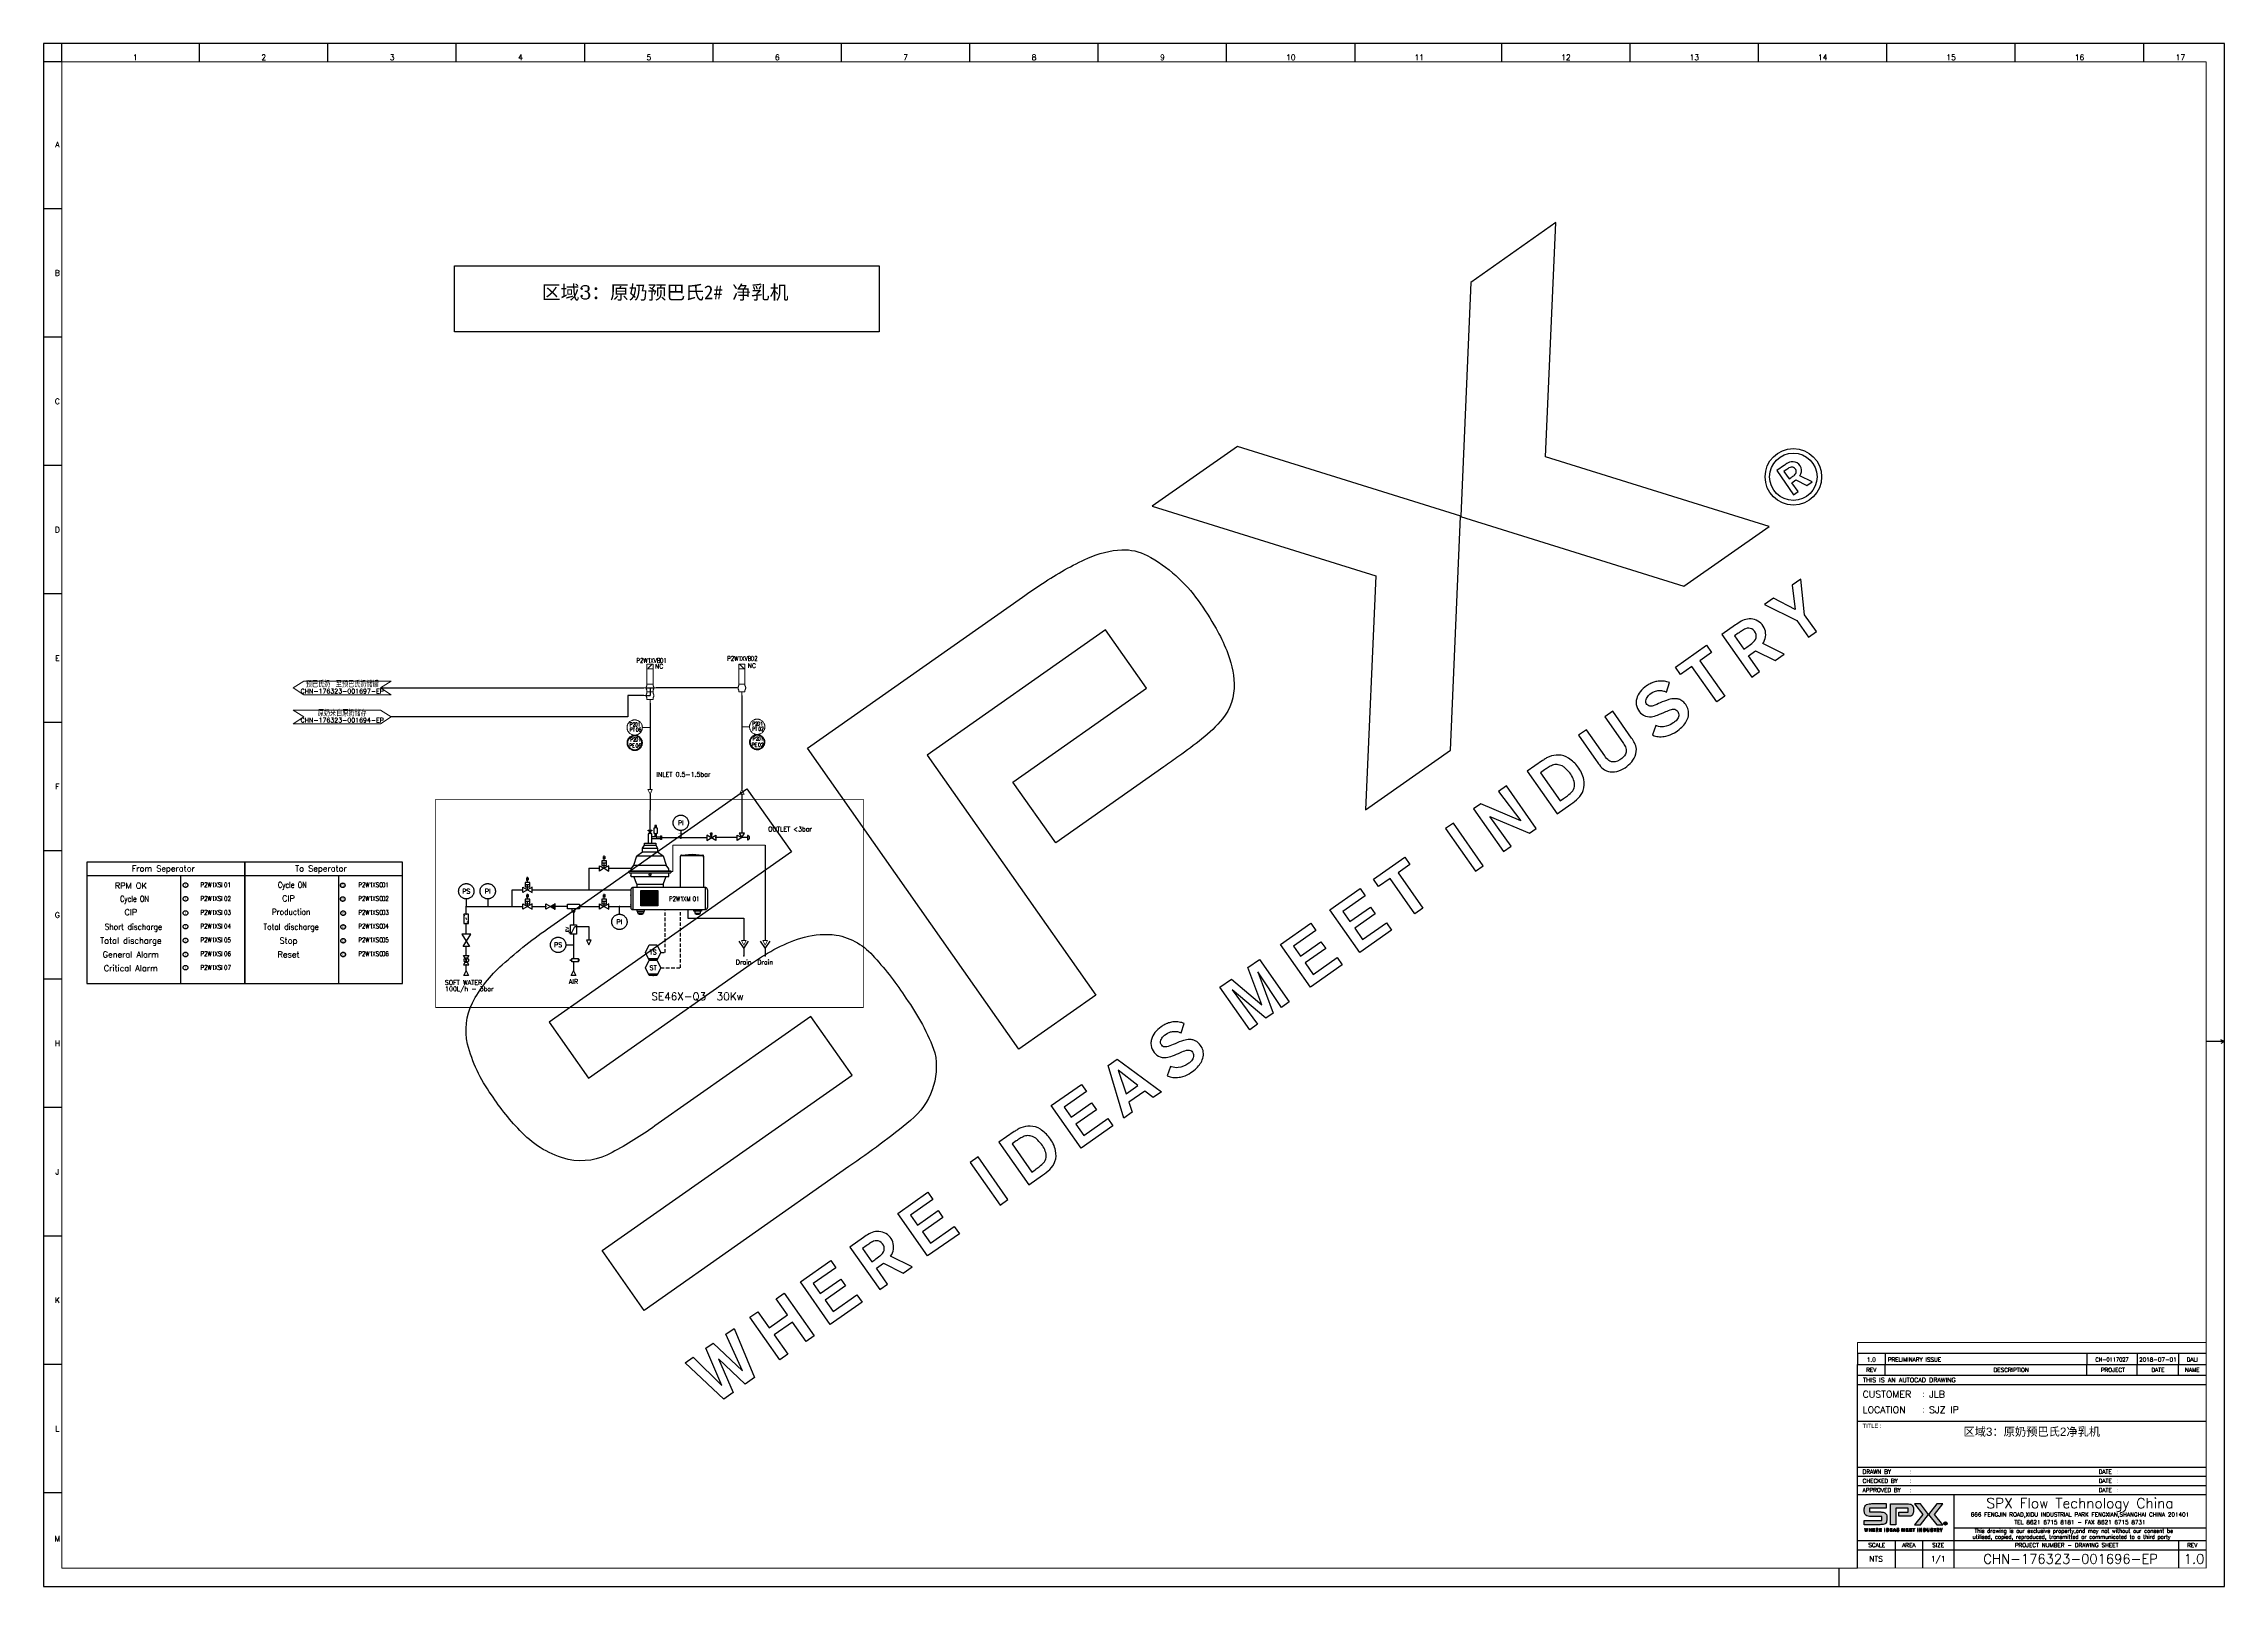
# Paper-space layout 'PP2' of a CAD drawing. Header units: inches. Extents: x 0 to 2378, y 0 to 1682.
# The model-space entities are those that its viewports show. They can reach past a viewport. Long polylines and large blocks are cut down to what shows.
import ezdxf
from ezdxf.enums import TextEntityAlignment as Align

# ---------------------------------------------------------------- set-up
doc = ezdxf.new("R2010")
doc.units = ezdxf.units.IN
doc.header["$MEASUREMENT"] = 0
doc.linetypes.add('DASHDOT', pattern=[25.4, 12.7, -6.35, 0, -6.35])
doc.linetypes.add('DASHED2', pattern=[9.525, 6.35, -3.175])
doc.layers.add('31 Equipment', color=7, linetype='Continuous', lineweight=9)
doc.layers.add('33 Instruments Labels', color=7, linetype='Continuous', lineweight=9)
doc.layers.add('AM_VIEWS', color=1, linetype='Continuous', lineweight=15, plot=False)
doc.layers.add('LOGO', color=7, linetype='Continuous', true_color=0xebebeb)
for name, color, linetype in [('MATERIEL-DIVERS', 7, 'Continuous'), ('POMPES-PROCESS', 7, 'Continuous'), ('REGUL', 140, 'DASHED2'), ('REPERES', 7, 'Continuous'), ('techn-data', 7, 'Continuous'), ('TEXTES', 7, 'Continuous'), ('TITRE', 7, 'Continuous'), ('TUYAUTERIE-EAU', 5, 'Continuous'), ('TUYAUTERIE-GAZ', 3, 'Continuous'), ('TUYAUTERIE-PROCESS', 30, 'Continuous'), ('TXT_FR', 7, 'Continuous'), ('VANNES', 7, 'Continuous')]:
    doc.layers.add(name, color=color, linetype=linetype)
doc.layers.get('33 Instruments Labels').off()
doc.layers.get('REPERES').off()
doc.styles.add('ROMANC', font='romanc')
doc.styles.add('ROMANS', font='ROMANS.SHX')
doc.styles.add('ROMANT', font='romant')
doc.styles.add('S', font='SIMPLEX')
doc.styles.get("Standard").update_dxf_attribs({"font": 'arial.ttf'})
doc.styles.add('SWISS', font='swiss.ttf')
doc.styles.add('USER1', font='TXT.SHX', dxfattribs={"bigfont": 'gbcbig.shx'})

# ---------------------------------------------------------------- blocks, each defined once
blk = doc.blocks.new('SPX-LOGO')
h = blk.add_hatch(color=252)
h.paths.add_polyline_path([(-0.678, 0.153), (-0.991, 0.153), (-0.991, 0.26), (-0.529, 0.26), (-0.53, 0.38), (-0.903, 0.38, 0.033275), (-0.999, 0.375, 0.091798), (-1.071, 0.353, 0.172117), (-1.114, 0.305, 0.092797), (-1.129, 0.219, 0.050192), (-1.124, 0.143, 0.144364), (-1.089, 0.068, 0.186105), (-1.027, 0.037, 0.03768), (-0.949, 0.033), (-0.652, 0.033), (-0.652, -0.079), (-1.128, -0.079), (-1.128, -0.193), (-0.738, -0.193, 0.022806), (-0.618, -0.189, 0.276305), (-0.526, -0.125, 0.070437), (-0.514, -0.029, 0.042098), (-0.518, 0.051, 0.174287), (-0.547, 0.114, 0.099644), (-0.589, 0.139, 0.054927), (-0.634, 0.15, 0.031964)])
h.paths.add_polyline_path([(-0.416, -0.195), (-0.27, -0.195), (-0.27, 0.261), (0.07, 0.261), (0.07, 0.151), (-0.185, 0.151), (-0.184, 0.035), (0.023, 0.035, 0.002956), (0.05, 0.035, 0.013973), (0.095, 0.036, 0.050969), (0.139, 0.043, 0.176136), (0.185, 0.078, 0.0877), (0.206, 0.126, 0.032753), (0.212, 0.164, 0.026321), (0.214, 0.216, 0.056445), (0.208, 0.269, 0.059255), (0.189, 0.319, 0.128051), (0.162, 0.349, 0.092764), (0.112, 0.369, 0.044287), (0.031, 0.377, 0.007759), (-0.007, 0.378), (-0.416, 0.378)])
h.paths.add_polyline_path([(-1.056, -0.358), (-1.069, -0.296), (-1.083, -0.296), (-1.096, -0.358), (-1.107, -0.296), (-1.122, -0.296), (-1.105, -0.377), (-1.088, -0.377), (-1.076, -0.321), (-1.065, -0.377), (-1.047, -0.377), (-1.029, -0.296), (-1.045, -0.296)])
h.paths.add_polyline_path([(-0.984, -0.327), (-0.984, -0.296), (-0.999, -0.296), (-0.999, -0.377), (-0.984, -0.377), (-0.984, -0.34), (-0.949, -0.34), (-0.949, -0.377), (-0.934, -0.377), (-0.934, -0.296), (-0.949, -0.296), (-0.949, -0.327)])
h.paths.add_polyline_path([(-0.888, -0.342), (-0.849, -0.342), (-0.849, -0.329), (-0.888, -0.329), (-0.888, -0.31), (-0.845, -0.31), (-0.845, -0.296), (-0.903, -0.296), (-0.903, -0.377), (-0.842, -0.377), (-0.842, -0.364), (-0.888, -0.364)])
h.paths.add_polyline_path([(-0.78, -0.347), (-0.764, -0.377), (-0.747, -0.377), (-0.765, -0.344, 0.524), (-0.754, -0.306, 0.20667), (-0.772, -0.297, 0.017911), (-0.783, -0.296), (-0.809, -0.296), (-0.809, -0.377), (-0.794, -0.377), (-0.794, -0.347)])
h.paths.add_polyline_path([(-0.788, -0.335), (-0.794, -0.335), (-0.794, -0.309), (-0.787, -0.309, 0.003128), (-0.781, -0.309, -0.049435), (-0.773, -0.31, -0.225209), (-0.766, -0.316, -0.21086), (-0.765, -0.327, -0.250131), (-0.773, -0.334, -0.050266), (-0.778, -0.335, -0.010876)], flags=16)
h.paths.add_polyline_path([(-0.703, -0.342), (-0.664, -0.342), (-0.664, -0.329), (-0.703, -0.329), (-0.703, -0.31), (-0.66, -0.31), (-0.66, -0.296), (-0.718, -0.296), (-0.718, -0.377), (-0.657, -0.377), (-0.657, -0.364), (-0.703, -0.364)])
h.paths.add_polyline_path([(-0.565, -0.296), (-0.58, -0.296), (-0.58, -0.377), (-0.565, -0.377)])
h.paths.add_polyline_path([(-0.525, -0.377), (-0.499, -0.377, 0.031777), (-0.484, -0.376, 0.128547), (-0.471, -0.371, 0.133781), (-0.46, -0.358, 0.112895), (-0.456, -0.336, 0.080874), (-0.46, -0.317, 0.144166), (-0.47, -0.304, 0.095013), (-0.484, -0.297, 0.055415), (-0.49, -0.297, -0.006698), (-0.496, -0.296), (-0.525, -0.296)])
h.paths.add_polyline_path([(-0.51, -0.31), (-0.502, -0.31, -0.03666), (-0.495, -0.31, -0.022634), (-0.487, -0.311, -0.150643), (-0.481, -0.315, -0.046834), (-0.476, -0.321, -0.106102), (-0.474, -0.325, -0.020465), (-0.472, -0.336, -0.160217), (-0.477, -0.356, -0.193284), (-0.484, -0.362, -0.05933), (-0.495, -0.363, -0.008228), (-0.503, -0.364), (-0.51, -0.364)], flags=16)
h.paths.add_polyline_path([(-0.41, -0.342), (-0.371, -0.342), (-0.371, -0.329), (-0.41, -0.329), (-0.41, -0.31), (-0.368, -0.31), (-0.368, -0.296), (-0.425, -0.296), (-0.425, -0.377), (-0.365, -0.377), (-0.365, -0.364), (-0.41, -0.364)])
h.paths.add_polyline_path([(-0.293, -0.361), (-0.288, -0.377), (-0.272, -0.377), (-0.3, -0.296), (-0.317, -0.296), (-0.344, -0.377), (-0.328, -0.377), (-0.323, -0.361)])
h.paths.add_polyline_path([(-0.297, -0.348), (-0.319, -0.348), (-0.308, -0.311)], flags=16)
h.paths.add_polyline_path([(-0.198, -0.357, -0.169816), (-0.201, -0.362, -0.135615), (-0.208, -0.365, -0.025129), (-0.214, -0.365, -0.126519), (-0.229, -0.362, -0.122897), (-0.237, -0.355), (-0.238, -0.353), (-0.251, -0.362), (-0.249, -0.365, 0.067654), (-0.243, -0.371, 0.061388), (-0.235, -0.376, 0.081233), (-0.221, -0.379, 0.04931), (-0.209, -0.379, 0.051957), (-0.199, -0.377, 0.065204), (-0.192, -0.373, 0.111441), (-0.185, -0.366, 0.096126), (-0.182, -0.358, 0.092825), (-0.182, -0.349, 0.095457), (-0.184, -0.342, 0.097406), (-0.19, -0.336, 0.008749), (-0.19, -0.336, 0.076299), (-0.198, -0.332, 0.027392), (-0.212, -0.328, -0.022886), (-0.224, -0.326, -0.163146), (-0.23, -0.322, -0.224828), (-0.23, -0.315, -0.149356), (-0.23, -0.314, -0.124193), (-0.227, -0.311, -0.102413), (-0.22, -0.308, -0.108875), (-0.209, -0.309, -0.074426), (-0.203, -0.311, -0.09863), (-0.196, -0.318, -0.00106), (-0.194, -0.32), (-0.182, -0.311, 0.042363), (-0.188, -0.304, 0.04553), (-0.193, -0.3, 0.070686), (-0.197, -0.298, 0.050157), (-0.203, -0.296, 0.06914), (-0.208, -0.295, 0.046361), (-0.215, -0.294, 0.068931), (-0.228, -0.296, 0.097642), (-0.238, -0.302, 0.07143), (-0.243, -0.306, 0.142415), (-0.247, -0.318, 0.131573), (-0.244, -0.329, 0.147218), (-0.236, -0.338, 0.082728), (-0.226, -0.341, 0.013337), (-0.214, -0.344, -0.036088), (-0.204, -0.347, -0.139463), (-0.199, -0.35, -0.236758)])
h.paths.add_polyline_path([(-0.042, -0.311), (-0.044, -0.377), (-0.029, -0.377), (-0.029, -0.296), (-0.051, -0.296), (-0.066, -0.356), (-0.082, -0.296), (-0.104, -0.296), (-0.104, -0.377), (-0.09, -0.377), (-0.091, -0.311), (-0.073, -0.377), (-0.06, -0.377)])
h.paths.add_polyline_path([(0.026, -0.364), (0.026, -0.342), (0.065, -0.342), (0.065, -0.329), (0.026, -0.329), (0.026, -0.31), (0.069, -0.31), (0.069, -0.296), (0.011, -0.296), (0.011, -0.377), (0.072, -0.377), (0.072, -0.364)])
h.paths.add_polyline_path([(0.166, -0.377), (0.166, -0.364), (0.12, -0.364), (0.12, -0.342), (0.159, -0.342), (0.159, -0.329), (0.12, -0.329), (0.12, -0.31), (0.163, -0.31), (0.163, -0.296), (0.105, -0.296), (0.105, -0.377)])
h.paths.add_polyline_path([(0.225, -0.31), (0.247, -0.31), (0.247, -0.296), (0.188, -0.296), (0.188, -0.31), (0.21, -0.31), (0.21, -0.377), (0.225, -0.377)])
h.paths.add_polyline_path([(0.34, -0.296), (0.325, -0.296), (0.325, -0.377), (0.34, -0.377)])
h.paths.add_polyline_path([(0.428, -0.377), (0.441, -0.377), (0.441, -0.296), (0.426, -0.296), (0.428, -0.354), (0.392, -0.296), (0.379, -0.296), (0.379, -0.377), (0.393, -0.377), (0.393, -0.321)])
h.paths.add_polyline_path([(0.481, -0.377), (0.507, -0.377, 0.031777), (0.521, -0.376, 0.128547), (0.535, -0.371, 0.133781), (0.546, -0.358, 0.112895), (0.549, -0.336, 0.080874), (0.545, -0.317, 0.144166), (0.535, -0.304, 0.095013), (0.522, -0.297, 0.055415), (0.516, -0.297, -0.006698), (0.51, -0.296), (0.481, -0.296)])
h.paths.add_polyline_path([(0.496, -0.31), (0.504, -0.31, -0.03666), (0.511, -0.31, -0.022634), (0.518, -0.311, -0.150643), (0.525, -0.315, -0.046834), (0.53, -0.321, -0.106102), (0.532, -0.325, -0.020465), (0.533, -0.336, -0.160217), (0.529, -0.356, -0.193284), (0.521, -0.362, -0.05933), (0.51, -0.363, -0.008228), (0.502, -0.364), (0.496, -0.364)], flags=16)
h.paths.add_polyline_path([(0.593, -0.346), (0.593, -0.296), (0.578, -0.296), (0.578, -0.345, 0.005653), (0.578, -0.353, 0.118938), (0.581, -0.364, 0.12451), (0.589, -0.373, 0.105354), (0.601, -0.378, 0.070072), (0.616, -0.379, 0.091795), (0.629, -0.376, 0.129452), (0.64, -0.366, 0.1122), (0.643, -0.356, 0.024192), (0.643, -0.349), (0.643, -0.296), (0.628, -0.296), (0.628, -0.345, -0.02122), (0.628, -0.352, -0.206511), (0.624, -0.361, -0.165068), (0.613, -0.365, -0.190224), (0.598, -0.361, -0.123531), (0.594, -0.356, -0.090202)])
h.paths.add_polyline_path([(0.694, -0.315, -0.149356), (0.694, -0.314, -0.124193), (0.697, -0.311, -0.102413), (0.703, -0.308, -0.108875), (0.714, -0.309, -0.074426), (0.721, -0.311, -0.09863), (0.728, -0.318, -0.00106), (0.729, -0.32), (0.742, -0.311, 0.042363), (0.736, -0.304, 0.04553), (0.73, -0.3, 0.070686), (0.726, -0.298, 0.050157), (0.72, -0.296, 0.06914), (0.716, -0.295, 0.046361), (0.709, -0.294, 0.068931), (0.696, -0.296, 0.097642), (0.685, -0.302, 0.07143), (0.681, -0.306, 0.142415), (0.677, -0.318, 0.131573), (0.679, -0.329, 0.147218), (0.688, -0.338, 0.082728), (0.697, -0.341, 0.013337), (0.71, -0.344, -0.036088), (0.72, -0.347, -0.139463), (0.724, -0.35, -0.236758), (0.726, -0.357, -0.169816), (0.722, -0.362, -0.135615), (0.716, -0.365, -0.025129), (0.71, -0.365, -0.126519), (0.694, -0.362, -0.122897), (0.686, -0.355), (0.685, -0.353), (0.673, -0.362), (0.675, -0.365, 0.067654), (0.68, -0.371, 0.061388), (0.689, -0.376, 0.081233), (0.703, -0.379, 0.04931), (0.715, -0.379, 0.051957), (0.724, -0.377, 0.065204), (0.732, -0.373, 0.111441), (0.739, -0.366, 0.096126), (0.742, -0.358, 0.092825), (0.742, -0.349, 0.095457), (0.739, -0.342, 0.097406), (0.734, -0.336, 0.008749), (0.734, -0.336, 0.076299), (0.725, -0.332, 0.027392), (0.712, -0.328, -0.022886), (0.7, -0.326, -0.163146), (0.694, -0.322, -0.224828)])
h.paths.add_polyline_path([(0.785, -0.31), (0.785, -0.377), (0.8, -0.377), (0.8, -0.31), (0.822, -0.31), (0.822, -0.296), (0.763, -0.296), (0.763, -0.31)])
h.paths.add_polyline_path([(0.851, -0.296), (0.851, -0.377), (0.866, -0.377), (0.866, -0.347), (0.88, -0.347), (0.896, -0.377), (0.913, -0.377), (0.895, -0.344, 0.524), (0.906, -0.306, 0.20667), (0.888, -0.297, 0.017911), (0.877, -0.296)])
h.paths.add_polyline_path([(0.873, -0.309, 0.003128), (0.879, -0.309, -0.049435), (0.887, -0.31, -0.225209), (0.894, -0.316, -0.21086), (0.895, -0.327, -0.250131), (0.887, -0.334, -0.050266), (0.882, -0.335, -0.010876), (0.872, -0.335), (0.866, -0.335), (0.866, -0.309)], flags=16)
h.paths.add_polyline_path([(0.967, -0.33), (0.95, -0.296), (0.932, -0.296), (0.959, -0.345), (0.959, -0.377), (0.974, -0.377), (0.974, -0.345), (1.002, -0.296), (0.985, -0.296)])
at = {"true_color": 0x50a025}
h = blk.add_hatch(color=74, dxfattribs=at)
h.paths.add_polyline_path([(0.624, 0.089), (0.402, 0.377), (0.24, 0.377), (0.463, 0.088), (0.24, -0.201), (0.402, -0.201)])
h.paths.add_polyline_path([(0.786, 0.088), (1.008, 0.377), (0.846, 0.377), (0.624, 0.088), (0.846, -0.201), (1.008, -0.201)])
at = {"color": 252}
for points in [[(-0.738, -0.193), (-1.128, -0.193), (-1.128, -0.079), (-0.652, -0.079), (-0.652, 0.033), (-0.949, 0.033, -0.03768), (-1.027, 0.037, -0.186105), (-1.089, 0.068, -0.144364), (-1.124, 0.143, -0.050192), (-1.129, 0.219, -0.092797), (-1.114, 0.305, -0.172117), (-1.071, 0.353, -0.091798), (-0.999, 0.375, -0.033275), (-0.903, 0.38), (-0.53, 0.38), (-0.529, 0.26), (-0.991, 0.26), (-0.991, 0.153), (-0.678, 0.153, -0.031964), (-0.634, 0.15, -0.054927), (-0.589, 0.139, -0.099644), (-0.547, 0.114, -0.174287), (-0.518, 0.051, -0.042098), (-0.514, -0.029, -0.070437), (-0.526, -0.125, -0.277176), (-0.618, -0.189, -0.02274), (-0.738, -0.193, -15.204765), (-0.738, -0.193, -0.986388)], [(0.021, 0.035), (-0.184, 0.035), (-0.185, 0.151), (0.07, 0.151), (0.07, 0.261), (-0.27, 0.261), (-0.27, -0.195), (-0.416, -0.195), (-0.416, 0.378), (-0.007, 0.378, -0.007759), (0.031, 0.377, -0.044287), (0.112, 0.369, -0.092764), (0.162, 0.349, -0.128051), (0.189, 0.319, -0.061287), (0.208, 0.268, -0.054538), (0.214, 0.216, -0.026321), (0.212, 0.164, -0.032753), (0.206, 0.126, -0.0877), (0.185, 0.078, -0.176136), (0.139, 0.043, -0.050969), (0.095, 0.036, -0.013973), (0.05, 0.035, -0.003129), (0.021, 0.035)], [(-0.794, -0.347), (-0.78, -0.347), (-0.764, -0.377), (-0.747, -0.377), (-0.765, -0.344, 0.524), (-0.754, -0.306, 0.20667), (-0.772, -0.297, 0.017911), (-0.783, -0.296), (-0.783, -0.296), (-0.809, -0.296), (-0.809, -0.377), (-0.794, -0.377)], [(-0.765, -0.327, 0.21086), (-0.766, -0.316, 0.225209), (-0.773, -0.31, 0.049435), (-0.781, -0.309, -0.003128), (-0.787, -0.309), (-0.787, -0.309), (-0.794, -0.309), (-0.794, -0.335), (-0.788, -0.335, 0.010876), (-0.778, -0.335, 0.050266), (-0.773, -0.334, 0.250131)], [(-0.484, -0.376, 0.128547), (-0.471, -0.371, 0.133781), (-0.46, -0.358, 0.112895), (-0.456, -0.336, 0.080874), (-0.46, -0.317, 0.144166), (-0.47, -0.304, 0.095013), (-0.484, -0.297, 0.055415), (-0.49, -0.297, -0.006698), (-0.496, -0.296), (-0.496, -0.296), (-0.525, -0.296), (-0.525, -0.377), (-0.499, -0.377, 0.031777)], [(-0.495, -0.363, 0.05933), (-0.484, -0.362, 0.193284), (-0.477, -0.356, 0.160217), (-0.472, -0.336, 0.020465), (-0.474, -0.325, 0.106102), (-0.476, -0.321, 0.046834), (-0.481, -0.315, 0.150643), (-0.487, -0.311, 0.022634), (-0.495, -0.31, 0.03666), (-0.502, -0.31), (-0.502, -0.31), (-0.51, -0.31), (-0.51, -0.364), (-0.503, -0.364, 0.008228)], [(-0.209, -0.379), (-0.209, -0.379, 0.049801), (-0.2, -0.377, 0.068284), (-0.192, -0.373, 0.111441), (-0.185, -0.366, 0.096126), (-0.182, -0.358, 0.092825), (-0.182, -0.349, 0.095457), (-0.184, -0.342, 0.069929), (-0.188, -0.337, 0.05193), (-0.19, -0.336, 0.076299), (-0.198, -0.332), (-0.198, -0.332), (-0.198, -0.332, 0.027392), (-0.212, -0.328, -0.022886), (-0.224, -0.326), (-0.224, -0.326, -0.163146), (-0.23, -0.322), (-0.23, -0.322, -0.224828), (-0.23, -0.315, -0.149356), (-0.23, -0.314, -0.124193), (-0.227, -0.311, -0.102413), (-0.22, -0.308), (-0.22, -0.308), (-0.22, -0.308), (-0.22, -0.308, -0.108875), (-0.209, -0.309, -0.074426), (-0.203, -0.311, -0.078653), (-0.197, -0.316, -0.001798), (-0.194, -0.32), (-0.182, -0.311), (-0.182, -0.311, 0.042363), (-0.188, -0.304, 0.04553), (-0.193, -0.3, 0.070686), (-0.197, -0.298, 0.050157), (-0.203, -0.296, 0.06914), (-0.208, -0.295, 0.046361), (-0.215, -0.294, 0.068931), (-0.228, -0.296, 0.097642), (-0.238, -0.302, 0.07143), (-0.243, -0.306, 0.142415), (-0.247, -0.318, 0.131573), (-0.244, -0.329, 0.147218), (-0.236, -0.338, 0.082728), (-0.226, -0.341, 0.014393), (-0.213, -0.344, -0.032715), (-0.204, -0.347, -0.139463), (-0.199, -0.35, -0.236758), (-0.198, -0.357, -0.169816), (-0.201, -0.362, -0.135615), (-0.208, -0.365, -0.025129), (-0.214, -0.365, -0.126519), (-0.229, -0.362, -0.122897), (-0.237, -0.355), (-0.238, -0.353), (-0.251, -0.362), (-0.249, -0.365, 0.067654), (-0.243, -0.371, 0.061388), (-0.235, -0.376, 0.081233), (-0.221, -0.379, 0.04931)], [(0.521, -0.376, 0.128547), (0.535, -0.371, 0.133781), (0.546, -0.358, 0.112895), (0.549, -0.336, 0.080874), (0.545, -0.317, 0.144166), (0.535, -0.304, 0.095013), (0.522, -0.297, 0.055415), (0.516, -0.297, -0.006698), (0.51, -0.296), (0.51, -0.296), (0.481, -0.296), (0.481, -0.377), (0.507, -0.377, 0.031777)], [(0.51, -0.363, 0.05933), (0.521, -0.362, 0.193284), (0.529, -0.356, 0.160217), (0.533, -0.336, 0.020465), (0.532, -0.325, 0.106102), (0.53, -0.321, 0.046834), (0.525, -0.315, 0.150643), (0.518, -0.311, 0.022634), (0.511, -0.31, 0.03666), (0.504, -0.31), (0.504, -0.31), (0.496, -0.31), (0.496, -0.364), (0.502, -0.364, 0.008228)], [(0.64, -0.366, 0.1122), (0.643, -0.356, 0.028889), (0.643, -0.347), (0.643, -0.347), (0.643, -0.296), (0.628, -0.296), (0.628, -0.345, -0.024842), (0.628, -0.353, -0.1821), (0.624, -0.361, -0.165068), (0.613, -0.365, -0.190224), (0.598, -0.361, -0.123531), (0.594, -0.356, -0.090202), (0.593, -0.346), (0.593, -0.296), (0.578, -0.296), (0.578, -0.345, 0.005653), (0.578, -0.353, 0.118938), (0.581, -0.364, 0.12451), (0.589, -0.373, 0.1104), (0.602, -0.379, 0.066986), (0.616, -0.379, 0.091795), (0.629, -0.376, 0.129452)], [(0.68, -0.371, 0.061388), (0.689, -0.376), (0.689, -0.376, 0.081233), (0.703, -0.379, 0.04931), (0.715, -0.379), (0.715, -0.379, 0.049801), (0.724, -0.377, 0.068284), (0.732, -0.373, 0.111441), (0.739, -0.366, 0.096126), (0.742, -0.358, 0.092825), (0.742, -0.349, 0.095457), (0.739, -0.342, 0.069929), (0.736, -0.337, 0.05193), (0.734, -0.336, 0.076299), (0.725, -0.332), (0.725, -0.332), (0.725, -0.332, 0.027392), (0.712, -0.328, -0.022886), (0.7, -0.326), (0.7, -0.326, -0.163146), (0.694, -0.322), (0.694, -0.322, -0.224828), (0.694, -0.315, -0.149356), (0.694, -0.314, -0.124193), (0.697, -0.311, -0.102413), (0.703, -0.308), (0.703, -0.308), (0.703, -0.308), (0.703, -0.308, -0.108875), (0.714, -0.309, -0.074426), (0.721, -0.311, -0.078653), (0.727, -0.316, -0.001798), (0.729, -0.32), (0.742, -0.311), (0.742, -0.311, 0.042363), (0.736, -0.304, 0.04553), (0.73, -0.3, 0.070686), (0.726, -0.298, 0.050157), (0.72, -0.296, 0.06914), (0.716, -0.295, 0.046361), (0.709, -0.294, 0.068931), (0.696, -0.296, 0.097642), (0.685, -0.302, 0.07143), (0.681, -0.306, 0.142415), (0.677, -0.318, 0.131573), (0.679, -0.329, 0.147218), (0.688, -0.338, 0.082728), (0.697, -0.341, 0.014393), (0.711, -0.344, -0.032715), (0.72, -0.347, -0.139463), (0.724, -0.35, -0.236758), (0.726, -0.357, -0.169816), (0.722, -0.362, -0.135615), (0.716, -0.365, -0.025129), (0.71, -0.365, -0.126519), (0.694, -0.362, -0.122897), (0.686, -0.355), (0.685, -0.353), (0.673, -0.362), (0.675, -0.365, 0.067654)], [(0.866, -0.347), (0.88, -0.347), (0.896, -0.377), (0.913, -0.377), (0.895, -0.344, 0.524), (0.906, -0.306, 0.20667), (0.888, -0.297, 0.017911), (0.877, -0.296), (0.877, -0.296), (0.851, -0.296), (0.851, -0.377), (0.866, -0.377)], [(0.882, -0.335, 0.050266), (0.887, -0.334, 0.250131), (0.895, -0.327, 0.21086), (0.894, -0.316, 0.225209), (0.887, -0.31, 0.049435), (0.879, -0.309, -0.003128), (0.873, -0.309), (0.873, -0.309), (0.866, -0.309), (0.866, -0.335), (0.872, -0.335, 0.010876)]]:
    blk.add_lwpolyline(points, format="xyb", close=True, dxfattribs=at)
at = {"color": 74, "true_color": 0x50a025}
blk.add_lwpolyline([(0.402, 0.377), (0.24, 0.377), (0.463, 0.088), (0.24, -0.201), (0.402, -0.201), (0.624, 0.088), (0.846, -0.201), (1.008, -0.201), (0.786, 0.088), (1.008, 0.377), (0.846, 0.377), (0.625, 0.088), (0.402, 0.377)], close=True, dxfattribs=at)
at = {"color": 252, "lineweight": 0}
for points in [[(-1.096, -0.358), (-1.083, -0.296), (-1.069, -0.296), (-1.056, -0.358), (-1.045, -0.296), (-1.029, -0.296), (-1.029, -0.296), (-1.047, -0.377), (-1.065, -0.377), (-1.076, -0.321), (-1.088, -0.377), (-1.105, -0.377), (-1.122, -0.296), (-1.107, -0.296)], [(-0.984, -0.327), (-0.949, -0.327), (-0.949, -0.296), (-0.934, -0.296), (-0.934, -0.296), (-0.934, -0.377), (-0.949, -0.377), (-0.949, -0.34), (-0.984, -0.34), (-0.984, -0.377), (-0.999, -0.377), (-0.999, -0.296), (-0.984, -0.296)], [(-0.845, -0.296), (-0.845, -0.31), (-0.888, -0.31), (-0.888, -0.31), (-0.888, -0.329), (-0.849, -0.329), (-0.849, -0.342), (-0.888, -0.342), (-0.888, -0.364), (-0.842, -0.364), (-0.842, -0.377), (-0.903, -0.377), (-0.903, -0.296)], [(-0.66, -0.296), (-0.66, -0.31), (-0.703, -0.31), (-0.703, -0.31), (-0.703, -0.329), (-0.664, -0.329), (-0.664, -0.342), (-0.703, -0.342), (-0.703, -0.364), (-0.657, -0.364), (-0.657, -0.377), (-0.718, -0.377), (-0.718, -0.296)], [(-0.368, -0.31), (-0.41, -0.31), (-0.41, -0.31), (-0.41, -0.329), (-0.371, -0.329), (-0.371, -0.342), (-0.41, -0.342), (-0.41, -0.364), (-0.365, -0.364), (-0.365, -0.377), (-0.425, -0.377), (-0.425, -0.296), (-0.368, -0.296)], [(0.069, -0.31), (0.026, -0.31), (0.026, -0.31), (0.026, -0.329), (0.065, -0.329), (0.065, -0.342), (0.026, -0.342), (0.026, -0.364), (0.072, -0.364), (0.072, -0.377), (0.011, -0.377), (0.011, -0.296), (0.069, -0.296)], [(0.163, -0.31), (0.12, -0.31), (0.12, -0.31), (0.12, -0.329), (0.159, -0.329), (0.159, -0.342), (0.12, -0.342), (0.12, -0.364), (0.166, -0.364), (0.166, -0.377), (0.105, -0.377), (0.105, -0.296), (0.163, -0.296)]]:
    blk.add_lwpolyline(points, close=True, dxfattribs=at)
at = {"color": 252}
for points in [[(-0.565, -0.377), (-0.565, -0.296), (-0.58, -0.296), (-0.58, -0.377)], [(-0.3, -0.296), (-0.272, -0.377), (-0.288, -0.377), (-0.293, -0.361), (-0.323, -0.361), (-0.328, -0.377), (-0.344, -0.377), (-0.317, -0.296)], [(-0.308, -0.311), (-0.319, -0.348), (-0.297, -0.348)], [(-0.082, -0.296), (-0.066, -0.356), (-0.051, -0.296), (-0.029, -0.296), (-0.029, -0.377), (-0.044, -0.377), (-0.042, -0.311), (-0.06, -0.377), (-0.073, -0.377), (-0.091, -0.311), (-0.09, -0.377), (-0.104, -0.377), (-0.104, -0.377), (-0.104, -0.296)], [(0.188, -0.31), (0.188, -0.296), (0.247, -0.296), (0.247, -0.31), (0.225, -0.31), (0.225, -0.377), (0.21, -0.377), (0.21, -0.377), (0.21, -0.31)], [(0.34, -0.377), (0.34, -0.296), (0.325, -0.296), (0.325, -0.377)], [(0.393, -0.377), (0.393, -0.321), (0.428, -0.377), (0.441, -0.377), (0.441, -0.296), (0.426, -0.296), (0.428, -0.354), (0.392, -0.296), (0.379, -0.296), (0.379, -0.296), (0.379, -0.377)], [(0.763, -0.31), (0.763, -0.296), (0.822, -0.296), (0.822, -0.31), (0.8, -0.31), (0.8, -0.377), (0.785, -0.377), (0.785, -0.377), (0.785, -0.31)], [(0.959, -0.377), (0.974, -0.377), (0.974, -0.345), (1.002, -0.296), (0.985, -0.296), (0.967, -0.33), (0.95, -0.296), (0.932, -0.296), (0.959, -0.345)]]:
    blk.add_lwpolyline(points, close=True, dxfattribs=at)
at = {"color": 253}
for points in [[(1.076, -0.165), (1.084, -0.165), (1.093, -0.182), (1.103, -0.182), (1.093, -0.164, 0.524), (1.099, -0.142, 0.20667), (1.088, -0.137, 0.017911), (1.082, -0.137), (1.082, -0.137), (1.068, -0.137), (1.068, -0.182), (1.076, -0.182)], [(1.085, -0.158, 0.050266), (1.088, -0.158, 0.250131), (1.093, -0.154, 0.21086), (1.092, -0.148, 0.225209), (1.088, -0.144, 0.049435), (1.084, -0.144, -0.003128), (1.08, -0.144), (1.08, -0.144), (1.076, -0.144), (1.076, -0.158), (1.079, -0.158, 0.010876)]]:
    blk.add_lwpolyline(points, format="xyb", close=True, dxfattribs=at)
for radius in [0.044, 0.0369]:
    blk.add_circle((1.084, -0.159), radius, dxfattribs=at)
blk = doc.blocks.new('SPX-LOGO-FOND')
at = {"layer": 'LOGO'}
for points in [[(-0.6781, -0.1927), (-1.068, -0.1927), (-1.0679, -0.0786), (-0.5922, -0.0792), (-0.5922, 0.0326), (-0.8891, 0.0326, -0.03768), (-0.9674, 0.0372, -0.186105), (-1.0297, 0.0677, -0.144364), (-1.0645, 0.143, -0.050192), (-1.0696, 0.2189, -0.092797), (-1.0547, 0.3047, -0.172117), (-1.0117, 0.3528, -0.091798), (-0.9395, 0.3746, -0.033275), (-0.8435, 0.38), (-0.47, 0.38), (-0.4696, 0.2595), (-0.9312, 0.2596), (-0.9312, 0.153), (-0.6188, 0.153, -0.031964), (-0.574, 0.1501, -0.054927), (-0.5294, 0.1393, -0.099644), (-0.487, 0.1136, -0.174287), (-0.4583, 0.0507, -0.042098), (-0.4547, -0.0293, -0.070437), (-0.4666, -0.1249, -0.277176), (-0.5582, -0.1893, -0.02274), (-0.6781, -0.1927, -15.204765), (-0.6781, -0.1927, -0.986388)], [(0.0812, 0.0345), (-0.1247, 0.0345), (-0.1251, 0.1506), (0.1293, 0.1506), (0.1293, 0.2615), (-0.2101, 0.2615), (-0.2099, -0.1952), (-0.3563, -0.1952), (-0.3563, 0.3776), (0.0528, 0.3776, -0.007759), (0.0906, 0.377, -0.044287), (0.1712, 0.3686, -0.092764), (0.2221, 0.349, -0.128051), (0.2489, 0.3191, -0.061287), (0.2676, 0.2676, -0.054538), (0.2738, 0.216, -0.026321), (0.2715, 0.1642, -0.032753), (0.2653, 0.1265, -0.0877), (0.2451, 0.0777, -0.176136), (0.1988, 0.0432, -0.050969), (0.1547, 0.0363, -0.013973), (0.1096, 0.0347, -0.003129), (0.0812, 0.0345)], [(1.1361, -0.1654), (1.1437, -0.1654), (1.1528, -0.1824), (1.1626, -0.1824), (1.1524, -0.1637, 0.524), (1.1587, -0.1422, 0.20667), (1.1481, -0.1367, 0.017911), (1.1422, -0.1365), (1.1422, -0.1365), (1.1276, -0.1365), (1.1276, -0.1824), (1.1361, -0.1824)], [(1.1447, -0.1582, 0.050266), (1.148, -0.1577, 0.250131), (1.1524, -0.1537, 0.21086), (1.1519, -0.1476, 0.225209), (1.1477, -0.1444, 0.049435), (1.1435, -0.144, -0.003128), (1.14, -0.144), (1.14, -0.144), (1.1361, -0.144), (1.1361, -0.1583), (1.1391, -0.1583, 0.010876)], [(-0.734, -0.3472), (-0.7205, -0.3472), (-0.7044, -0.3773), (-0.6871, -0.3773), (-0.7051, -0.3444, 0.524), (-0.6941, -0.3064, 0.20667), (-0.7127, -0.2967, 0.017911), (-0.7232, -0.2963), (-0.7232, -0.2963), (-0.749, -0.2963), (-0.749, -0.3773), (-0.734, -0.3773)], [(-0.4245, -0.3763, 0.128547), (-0.4108, -0.3708, 0.133781), (-0.4004, -0.3576, 0.112895), (-0.3966, -0.3359, 0.080874), (-0.4007, -0.3167, 0.144166), (-0.4108, -0.3037, 0.095013), (-0.4244, -0.2973, 0.055415), (-0.43, -0.2966, -0.006698), (-0.4361, -0.2963), (-0.4361, -0.2963), (-0.4651, -0.2963), (-0.4651, -0.3773), (-0.4392, -0.3773, 0.031777)], [(-0.1492, -0.3789), (-0.1492, -0.3789, 0.049801), (-0.1401, -0.377, 0.068284), (-0.1321, -0.3732, 0.111441), (-0.1249, -0.3661, 0.096126), (-0.1218, -0.3578, 0.092825), (-0.1219, -0.3486, 0.095457), (-0.1245, -0.3417, 0.069929), (-0.1281, -0.3375, 0.05193), (-0.1302, -0.3359, 0.076299), (-0.1386, -0.3317), (-0.1386, -0.3317), (-0.1386, -0.3317, 0.027392), (-0.1524, -0.3282, -0.022886), (-0.1639, -0.3256), (-0.1639, -0.3256, -0.163146), (-0.1698, -0.3217), (-0.1698, -0.3217, -0.224828), (-0.1704, -0.3149, -0.149356), (-0.17, -0.3142, -0.124193), (-0.1673, -0.3112, -0.102413), (-0.1608, -0.3084), (-0.1608, -0.3084), (-0.1608, -0.3084), (-0.1608, -0.3084, -0.108875), (-0.1497, -0.3086, -0.074426), (-0.1429, -0.3114, -0.078653), (-0.1374, -0.3163, -0.001798), (-0.1347, -0.32), (-0.1224, -0.3107), (-0.1224, -0.3107, 0.042363), (-0.1278, -0.3044, 0.04553), (-0.1337, -0.2999, 0.070686), (-0.1377, -0.2977, 0.050157), (-0.1437, -0.2956, 0.06914), (-0.1481, -0.2947, 0.046361), (-0.155, -0.2943, 0.068931), (-0.168, -0.2961, 0.097642), (-0.1786, -0.3016, 0.07143), (-0.183, -0.3063, 0.142415), (-0.1868, -0.3179, 0.131573), (-0.1848, -0.3291, 0.147218), (-0.1762, -0.3379, 0.082728), (-0.1667, -0.3413, 0.014393), (-0.1533, -0.3443, -0.032715), (-0.1439, -0.3468, -0.139463), (-0.1396, -0.3495, -0.236758), (-0.138, -0.3567, -0.169816), (-0.1417, -0.3624, -0.135615), (-0.1483, -0.3651, -0.025129), (-0.1539, -0.3654, -0.126519), (-0.1697, -0.3616, -0.122897), (-0.1775, -0.3546), (-0.1785, -0.3532), (-0.1912, -0.3621), (-0.1895, -0.3647, 0.067654), (-0.1836, -0.3707, 0.061388), (-0.1752, -0.3757, 0.081233), (-0.1612, -0.3791, 0.04931)], [(0.5811, -0.3763, 0.128547), (0.5948, -0.3708, 0.133781), (0.6052, -0.3576, 0.112895), (0.6091, -0.3359, 0.080874), (0.6049, -0.3167, 0.144166), (0.5949, -0.3037, 0.095013), (0.5813, -0.2973, 0.055415), (0.5757, -0.2966, -0.006698), (0.5695, -0.2963), (0.5695, -0.2963), (0.5405, -0.2963), (0.5405, -0.3773), (0.5665, -0.3773, 0.031777)], [(0.6995, -0.3657, 0.1122), (0.7027, -0.3563, 0.028889), (0.7031, -0.3474), (0.7031, -0.3474), (0.7031, -0.2963), (0.6879, -0.2963), (0.6879, -0.3453, -0.024842), (0.6875, -0.3531, -0.1821), (0.6834, -0.3606, -0.165068), (0.6723, -0.3646, -0.190224), (0.6576, -0.3608, -0.123531), (0.6541, -0.3559, -0.090202), (0.653, -0.3461), (0.653, -0.2963), (0.638, -0.2963), (0.638, -0.3446, 0.005653), (0.6381, -0.3527, 0.118938), (0.6403, -0.364, 0.12451), (0.6483, -0.3733, 0.1104), (0.6613, -0.3786, 0.066986), (0.6753, -0.3791, 0.091795), (0.6883, -0.3755, 0.129452)], [(0.7401, -0.3707, 0.061388), (0.7484, -0.3757), (0.7484, -0.3757, 0.081233), (0.7624, -0.3791, 0.04931), (0.7745, -0.3789), (0.7745, -0.3789, 0.049801), (0.7836, -0.377, 0.068284), (0.7916, -0.3732, 0.111441), (0.7987, -0.3661, 0.096126), (0.8018, -0.3578, 0.092825), (0.8017, -0.3486, 0.095457), (0.7992, -0.3417, 0.069929), (0.7956, -0.3375, 0.05193), (0.7935, -0.3359, 0.076299), (0.785, -0.3317), (0.785, -0.3317), (0.785, -0.3317, 0.027392), (0.7712, -0.3282, -0.022886), (0.7597, -0.3256), (0.7597, -0.3256, -0.163146), (0.7538, -0.3217), (0.7538, -0.3217, -0.224828), (0.7532, -0.3149, -0.149356), (0.7536, -0.3142, -0.124193), (0.7564, -0.3112, -0.102413), (0.7629, -0.3084), (0.7629, -0.3084), (0.7629, -0.3084), (0.7629, -0.3084, -0.108875), (0.7739, -0.3086, -0.074426), (0.7807, -0.3114, -0.078653), (0.7862, -0.3163, -0.001798), (0.7889, -0.32), (0.8013, -0.3107), (0.8013, -0.3107, 0.042363), (0.7958, -0.3044, 0.04553), (0.7899, -0.2999, 0.070686), (0.7859, -0.2977, 0.050157), (0.7799, -0.2956, 0.06914), (0.7755, -0.2947, 0.046361), (0.7687, -0.2943, 0.068931), (0.7557, -0.2961, 0.097642), (0.7451, -0.3016, 0.07143), (0.7407, -0.3063, 0.142415), (0.7368, -0.3179, 0.131573), (0.7389, -0.3291, 0.147218), (0.7475, -0.3379, 0.082728), (0.7569, -0.3413, 0.014393), (0.7704, -0.3443, -0.032715), (0.7798, -0.3468, -0.139463), (0.784, -0.3495, -0.236758), (0.7856, -0.3567, -0.169816), (0.7819, -0.3624, -0.135615), (0.7754, -0.3651, -0.025129), (0.7698, -0.3654, -0.126519), (0.7539, -0.3616, -0.122897), (0.7461, -0.3546), (0.7452, -0.3532), (0.7324, -0.3621), (0.7342, -0.3647, 0.067654)], [(0.926, -0.3472), (0.9395, -0.3472), (0.9555, -0.3773), (0.9728, -0.3773), (0.9549, -0.3444, 0.524), (0.9658, -0.3064, 0.20667), (0.9473, -0.2967, 0.017911), (0.9368, -0.2963), (0.9368, -0.2963), (0.911, -0.2963), (0.911, -0.3773), (0.926, -0.3773)], [(-0.7052, -0.3267, 0.21086), (-0.706, -0.3159, 0.225209), (-0.7135, -0.3102, 0.049435), (-0.7208, -0.3095, -0.003128), (-0.727, -0.3094), (-0.727, -0.3094), (-0.734, -0.3094), (-0.734, -0.3347), (-0.7287, -0.3347, 0.010876), (-0.7187, -0.3345, 0.050266), (-0.713, -0.3337, 0.250131)], [(-0.4358, -0.3635, 0.05933), (-0.4246, -0.3618, 0.193284), (-0.417, -0.3559, 0.160217), (-0.4126, -0.3365, 0.020465), (-0.4142, -0.3253, 0.106102), (-0.416, -0.3208, 0.046834), (-0.4213, -0.3145, 0.150643), (-0.4275, -0.3113, 0.022634), (-0.4353, -0.3102, 0.03666), (-0.4419, -0.3101), (-0.4419, -0.3101), (-0.4499, -0.3101), (-0.4499, -0.3636), (-0.4435, -0.3636, 0.008228)], [(0.5699, -0.3635, 0.05933), (0.581, -0.3618, 0.193284), (0.5887, -0.3559, 0.160217), (0.593, -0.3365, 0.020465), (0.5914, -0.3253, 0.106102), (0.5896, -0.3208, 0.046834), (0.5844, -0.3145, 0.150643), (0.5782, -0.3113, 0.022634), (0.5703, -0.3102, 0.03666), (0.5637, -0.3101), (0.5637, -0.3101), (0.5557, -0.3101), (0.5557, -0.3636), (0.5621, -0.3636, 0.008228)], [(0.9412, -0.3345, 0.050266), (0.947, -0.3337, 0.250131), (0.9547, -0.3267, 0.21086), (0.954, -0.3159, 0.225209), (0.9464, -0.3102, 0.049435), (0.9391, -0.3095, -0.003128), (0.933, -0.3094), (0.933, -0.3094), (0.926, -0.3094), (0.926, -0.3347), (0.9313, -0.3347, 0.010876)]]:
    blk.add_lwpolyline(points, format="xyb", close=True, dxfattribs=at)
for points in [[(0.4618, 0.3773), (0.2998, 0.3773), (0.5224, 0.0882), (0.2998, -0.2007), (0.4618, -0.2007), (0.6835, 0.0882), (0.906, -0.2007), (1.068, -0.2007), (0.8454, 0.0882), (1.068, 0.3773), (0.906, 0.3773), (0.6843, 0.0882), (0.4618, 0.3773)], [(-1.036, -0.358), (-1.0234, -0.2963), (-1.0093, -0.2963), (-0.9965, -0.358), (-0.9851, -0.2963), (-0.9695, -0.2963), (-0.9695, -0.2963), (-0.9873, -0.3773), (-1.005, -0.3773), (-1.0163, -0.321), (-1.028, -0.3773), (-1.0456, -0.3773), (-1.0625, -0.2963), (-1.047, -0.2963)], [(-0.9241, -0.3269), (-0.8893, -0.3269), (-0.8893, -0.2963), (-0.8741, -0.2963), (-0.8741, -0.2963), (-0.8741, -0.3773), (-0.8893, -0.3773), (-0.8893, -0.3404), (-0.9241, -0.3404), (-0.9241, -0.3773), (-0.9392, -0.3773), (-0.9392, -0.2963), (-0.9241, -0.2963)], [(-0.7855, -0.2963), (-0.7855, -0.3099), (-0.8282, -0.3099), (-0.8282, -0.3099), (-0.8282, -0.3289), (-0.7892, -0.3289), (-0.7892, -0.342), (-0.8282, -0.342), (-0.8282, -0.3636), (-0.7827, -0.3636), (-0.7827, -0.3773), (-0.8431, -0.3773), (-0.8431, -0.2963)], [(-0.6003, -0.2963), (-0.6003, -0.3099), (-0.6429, -0.3099), (-0.6429, -0.3099), (-0.6429, -0.3289), (-0.6039, -0.3289), (-0.6039, -0.342), (-0.6429, -0.342), (-0.6429, -0.3636), (-0.5974, -0.3636), (-0.5974, -0.3773), (-0.6578, -0.3773), (-0.6578, -0.2963)], [(-0.5049, -0.3773), (-0.5049, -0.2963), (-0.5198, -0.2963), (-0.5198, -0.3773)], [(-0.3081, -0.3099), (-0.3507, -0.3099), (-0.3507, -0.3099), (-0.3507, -0.3289), (-0.3118, -0.3289), (-0.3118, -0.342), (-0.3507, -0.342), (-0.3507, -0.3636), (-0.3052, -0.3636), (-0.3052, -0.3773), (-0.3656, -0.3773), (-0.3656, -0.2963), (-0.3081, -0.2963)], [(-0.2402, -0.2963), (-0.2126, -0.3773), (-0.2287, -0.3773), (-0.2334, -0.3614), (-0.2638, -0.3614), (-0.2685, -0.3773), (-0.2846, -0.3773), (-0.2573, -0.2963)], [(-0.0226, -0.2963), (-0.0068, -0.3564), (0.0087, -0.2963), (0.0307, -0.2963), (0.0307, -0.3773), (0.0159, -0.3773), (0.0173, -0.3108), (-0.0001, -0.3773), (-0.0138, -0.3773), (-0.0313, -0.3108), (-0.0298, -0.3773), (-0.0446, -0.3773), (-0.0446, -0.3773), (-0.0446, -0.2963)], [(0.1285, -0.3099), (0.0859, -0.3099), (0.0859, -0.3099), (0.0859, -0.3289), (0.1249, -0.3289), (0.1249, -0.342), (0.0859, -0.342), (0.0859, -0.3636), (0.1314, -0.3636), (0.1314, -0.3773), (0.071, -0.3773), (0.071, -0.2963), (0.1285, -0.2963)], [(0.2225, -0.3099), (0.1799, -0.3099), (0.1799, -0.3099), (0.1799, -0.3289), (0.2189, -0.3289), (0.2189, -0.342), (0.1799, -0.342), (0.1799, -0.3636), (0.2254, -0.3636), (0.2254, -0.3773), (0.165, -0.3773), (0.165, -0.2963), (0.2225, -0.2963)], [(0.2478, -0.3101), (0.2478, -0.2963), (0.3072, -0.2963), (0.3072, -0.3101), (0.2848, -0.3101), (0.2848, -0.3773), (0.2697, -0.3773), (0.2697, -0.3773), (0.2697, -0.3101)], [(0.3998, -0.3773), (0.3998, -0.2963), (0.3849, -0.2963), (0.3849, -0.3773)], [(0.4531, -0.3773), (0.4523, -0.3205), (0.4876, -0.3773), (0.5008, -0.3773), (0.5008, -0.2963), (0.4859, -0.2963), (0.4878, -0.3535), (0.452, -0.2963), (0.4384, -0.2963), (0.4384, -0.2963), (0.4384, -0.3773)], [(0.8224, -0.3101), (0.8224, -0.2963), (0.8818, -0.2963), (0.8818, -0.3101), (0.8594, -0.3101), (0.8594, -0.3773), (0.8443, -0.3773), (0.8443, -0.3773), (0.8443, -0.3101)], [(1.0192, -0.3773), (1.0341, -0.3773), (1.0341, -0.3453), (1.0613, -0.2963), (1.0445, -0.2963), (1.0268, -0.3299), (1.0092, -0.2963), (0.9921, -0.2963), (1.0192, -0.3453)], [(-0.2485, -0.311), (-0.2597, -0.3483), (-0.2374, -0.3483)]]:
    blk.add_lwpolyline(points, close=True, dxfattribs=at)
for radius in [0.044, 0.0369]:
    blk.add_circle((1.1433, -0.1592), radius, dxfattribs=at)
blk = doc.blocks.new('A0')
for q in [(2374, 596), (2374, 592)]:
    blk.add_line((2378, 594), q)
at = {"layer": 'TITRE', "color": 7, "linetype": 'Continuous'}
for p, q in [((2378, 1682), (0, 1682)), ((0, 1682), (0, 0)), ((20, 1662), (20, 1682)), ((170, 1662), (170, 1682)), ((310, 1662), (310, 1682)), ((450, 1662), (450, 1682)), ((590, 1662), (590, 1682)), ((730, 1662), (730, 1682)), ((870, 1662), (870, 1682)), ((1010, 1662), (1010, 1682)), ((1150, 1662), (1150, 1682)), ((1290, 1662), (1290, 1682)), ((1430, 1662), (1430, 1682)), ((1590, 1662), (1590, 1682)), ((1730, 1662), (1730, 1682)), ((1870, 1662), (1870, 1682)), ((2010, 1662), (2010, 1682)), ((2150, 1662), (2150, 1682)), ((2290, 1662), (2290, 1682)), ((2378, 0), (2378, 1682)), ((20, 1662), (0, 1662)), ((20, 1502), (0, 1502)), ((20, 1362), (0, 1362)), ((20, 1222), (0, 1222)), ((20, 1082), (0, 1082)), ((20, 942), (0, 942)), ((20, 802), (0, 802)), ((20, 662), (0, 662)), ((20, 522), (0, 522)), ((20, 382), (0, 382)), ((20, 242), (0, 242)), ((2358, 230), (1978, 230)), ((1978, 180), (2358, 180)), ((1978, 130), (2358, 130)), ((1978, 120), (2358, 120)), ((20, 102), (0, 102)), ((1978, 110), (2358, 110)), ((1978, 100), (2358, 100)), ((1978, 50), (2358, 50)), ((2083, 64), (2358, 64)), ((2328, 50), (2328, 20)), ((1978, 40), (2358, 40)), ((0, 0), (2378, 0))]:
    blk.add_line(p, q, dxfattribs=at)
at = {"layer": 'TITRE'}
for p, q in [((2378, 594), (2358, 594)), ((1978, 254), (1978, 241.6)), ((1958, 0), (1958, 20))]:
    blk.add_line(p, q, dxfattribs=at)
at = {"layer": 'TITRE', "color": 7}
for p, q in [((2358, 254), (1978, 254)), ((2008, 254), (2008, 242)), ((2008, 230), (2008, 242)), ((2228, 254), (2228, 242)), ((2228, 230), (2228, 242)), ((2283, 254), (2283, 242)), ((2283, 230), (2283, 242)), ((2328, 254), (2328, 242)), ((2328, 230), (2328, 242)), ((1978, 220), (2358, 220)), ((2083, 100), (2083, 20)), ((2018.9, 50), (2018.9, 20)), ((2048.9, 50), (2048.9, 20))]:
    blk.add_line(p, q, dxfattribs=at)
at = {"layer": 'TITRE', "color": 7, "linetype": 'Continuous', "const_width": 1}
blk.add_lwpolyline([(20, 20), (20, 1662), (2358, 1662), (2358, 20)], close=True, dxfattribs=at)
at = {"layer": 'TITRE', "color": 7}
blk.add_lwpolyline([(1978, 20), (1978, 242), (2358, 242)], dxfattribs=at)
at = {"layer": 'LOGO', "xscale": 699.9999999999999, "yscale": 699.9999999999999, "zscale": 699.9999999999999, "rotation": 35.08073871725358}
blk.add_blockref('SPX-LOGO-FOND', (1189, 841), dxfattribs=at)
at = {"layer": 'TITRE', "xscale": 40, "yscale": 40, "zscale": 40}
blk.add_blockref('SPX-LOGO', (2030.5, 75), dxfattribs=at)
at = {"color": 10, "style": 'ROMANS'}
blk.add_attdef('DATEIMP', text='', height=3, dxfattribs=at).set_placement((2210, 14), align=Align.CENTER)
at = {"layer": 'TITRE', "color": 7, "linetype": 'Continuous'}
for s, height, style, p in [('1', 6, 'ROMANS', (100, 1667)), ('2', 6, 'ROMANS', (240, 1667)), ('3', 6, 'ROMANS', (380, 1667)), ('4', 6, 'ROMANS', (520, 1667)), ('5', 6, 'ROMANS', (660, 1667)), ('6', 6, 'ROMANS', (800, 1667)), ('7', 6, 'ROMANS', (940, 1667)), ('8', 6, 'ROMANS', (1080, 1667)), ('9', 6, 'ROMANS', (1220, 1667)), ('10', 6, 'ROMANS', (1360, 1667)), ('11', 6, 'ROMANS', (1500, 1667)), ('12', 6, 'ROMANS', (1660, 1667)), ('13', 6, 'ROMANS', (1800, 1667)), ('14', 6, 'ROMANS', (1940, 1667)), ('15', 6, 'ROMANS', (2080, 1667)), ('16', 6, 'ROMANS', (2220, 1667)), ('17', 6, 'ROMANS', (2330, 1667)), ('A', 6, 'ROMANS', (15, 1572)), ('B', 6, 'ROMANS', (15, 1432)), ('C', 6, 'ROMANS', (15, 1292)), ('D', 6, 'ROMANS', (15, 1152)), ('E', 6, 'ROMANS', (15, 1012)), ('F', 6, 'ROMANS', (15, 872)), ('G', 6, 'ROMANS', (15, 732)), ('H', 6, 'ROMANS', (15, 592)), ('J', 6, 'ROMANS', (15, 452)), ('K', 6, 'ROMANS', (15, 312)), (':', 6, 'SWISS', (2050, 209.5)), (':', 6, 'SWISS', (2050, 192.5)), ('L', 6, 'ROMANS', (15, 172)), ('SPX Flow Technology China', 11, 'ROMANT', (2220.5, 89.2)), ('M', 6, 'ROMANS', (15, 52)), ('This drawing is our exclusive property,and may not without our consent be', 4.2, 'ROMANS', (2213.8, 59.9)), ('SCALE', 4.5, 'ROMANS', (1999, 45)), ('AREA', 4.5, 'ROMANS', (2033.9, 45)), ('SIZE', 4.5, 'ROMANS', (2065.9, 45)), ('PROJECT NUMBER - DRAWING SHEET', 4.5, 'ROMANS', (2206, 45)), ('REV', 4.5, 'ROMANS', (2343, 45))]:
    blk.add_text(s, height=height, dxfattribs=dict(at, style=style)).set_placement(p, align=Align.MIDDLE)
at = {"layer": 'TITRE', "color": 7, "style": 'ROMANS'}
for s, p in [('REV', (1993, 236)), ('DESCRIPTION', (2145.5, 236)), ('PROJECT', (2256.4, 236)), ('DATE', (2305.5, 236)), ('NAME', (2343, 236))]:
    blk.add_text(s, height=4.5, dxfattribs=at).set_placement(p, align=Align.MIDDLE)
at = {"layer": 'TITRE', "style": 'ROMANS'}
blk.add_text('1.0', height=4.5, dxfattribs=at).set_placement((1993, 244.9), align=Align.CENTER)
blk.add_text('PRELIMINARY ISSUE', height=4.5, dxfattribs=at).set_placement((2011, 245))
at = {"layer": 'TITRE', "color": 7, "style": 'ROMANS'}
blk.add_text('THIS IS AN AUTOCAD DRAWING', height=5, dxfattribs=at).set_placement((1984, 225), align=Align.MIDDLE_LEFT)
at = {"layer": 'TITRE', "color": 7, "linetype": 'Continuous'}
for s, height, style, p in [('LOCATION', 7.5, 'ROMANC', (1983.5, 192.5)), ('CUSTOMER', 7.5, 'ROMANC', (1983.5, 209.5)), ('DRAWN BY', 4.5, 'ROMANS', (1983.5, 125)), ('DATE', 4.5, 'ROMANS', (2240.9, 125)), ('APPROVED BY', 4.5, 'ROMANS', (1983.5, 105)), ('CHECKED BY', 4.5, 'ROMANS', (1983.5, 115)), ('DATE', 4.5, 'ROMANS', (2240.9, 115)), ('DATE', 4.5, 'ROMANS', (2240.9, 105))]:
    blk.add_text(s, height=height, dxfattribs=dict(at, style=style)).set_placement(p, align=Align.MIDDLE_LEFT)
blk.add_text('TITLE :', height=4.5, dxfattribs=at).set_placement((1983.5, 175), align=Align.MIDDLE_LEFT)
for p in [(2036, 125), (2261.4, 125), (2036, 115), (2036, 104.9), (2261.4, 115), (2261.4, 105)]:
    blk.add_text(':', height=4.5, dxfattribs=at).set_placement(p, align=Align.MIDDLE)
at = {"layer": 'TITRE', "color": 7, "linetype": 'Continuous', "style": 'ROMANS'}
for s, height, p in [('666 FENGJIN ROAD,XIDU INDUSTRIAL PARK FENGXIAN,SHANGHAI CHINA 201401', 4.5, (2220.5, 76.1)), ('utilised, copied, reproduced, transmitted or communicated to a third party', 4.2, (2211.4, 51.9))]:
    blk.add_text(s, height=height, dxfattribs=at).set_placement(p, align=Align.CENTER)
at = {"layer": 'TITRE', "color": 7, "style": 'ROMANS'}
blk.add_text('TEL 8621 6715 8181 - FAX 8621 6715 8731', height=4.5, dxfattribs=at).set_placement((2220.5, 67.7), align=Align.CENTER)
at = {"layer": 'TITRE', "color": 7, "linetype": 'Continuous', "style": 'ROMANS', "width": 0.9}
blk.add_attdef('PROJECT', text='', height=4.5, dxfattribs=at).set_placement((2255.5, 245), align=Align.CENTER)
at = {"layer": 'TITRE', "color": 7, "style": 'ROMANS'}
blk.add_attdef('DATE', text='', height=4.5, dxfattribs=at).set_placement((2305.5, 245), align=Align.CENTER)
at = {"layer": 'TITRE', "color": 7, "linetype": 'Continuous'}
for tag, height, style, p in [('NAME', 4.5, 'ROMANS', (2343, 247.3)), ('SCALE', 6, 'ROMANS', (1998.2, 30)), ('SIZE', 6, 'ROMANS', (2065.9, 30)), ('REVISION', 10.5, 'ROMANC', (2344.9, 30))]:
    blk.add_attdef(tag, text='', height=height, dxfattribs=dict(at, style=style)).set_placement(p, align=Align.MIDDLE_CENTER)
for tag, height, style, p in [('LOCATION', 7.5, 'ROMANC', (2056, 192.5)), ('CUSTOMER', 7.5, 'ROMANC', (2056, 209.5)), ('APPAOVED_BY', 4.5, 'ROMANS', (2042, 105)), ('CHECKER_BY', 4.5, 'ROMANS', (2042, 115)), ('DATE_CHECKER', 4.5, 'ROMANS', (2267.9, 115)), ('DATE_APPROVED_BY', 4.5, 'ROMANS', (2267.9, 105))]:
    blk.add_attdef(tag, text='', height=height, dxfattribs=dict(at, style=style)).set_placement(p, align=Align.MIDDLE_LEFT)
at = {"layer": 'TITRE', "color": 7, "linetype": 'Continuous', "style": 'ROMANC'}
for tag, height, p in [('TITRE1', 9, (2168, 168.9)), ('TITRE2', 9, (2168, 153.9)), ('TITRE3', 9, (2168, 138.9)), ('PROJDECT_NUMBER', 10.5, (2210.3, 30))]:
    blk.add_attdef(tag, text='', height=height, dxfattribs=at).set_placement(p, align=Align.MIDDLE)
at = {"layer": 'TITRE', "color": 7, "linetype": 'Continuous', "style": 'ROMANS'}
for tag, p in [('DRAWN_BY', (2042.2, 122.9)), ('DATE_DRAWER', (2267.6, 122.8))]:
    blk.add_attdef(tag, p, '', height=4.5, dxfattribs=at)
blk = doc.blocks.new('OUTPUT')
at = {"layer": 'MATERIEL-DIVERS'}
blk.add_circle((0, 0), 1.5, dxfattribs=at)
at = {"layer": 'MATERIEL-DIVERS', "style": 'SWISS'}
blk.add_text('O', height=1.5, dxfattribs=at).set_placement((0, 0), align=Align.MIDDLE)
blk = doc.blocks.new('REPNORM1')
at = {"layer": 'TEXTES', "style": 'ROMANS', "width": 0.75}
for tag, p in [('ZONE', (-9.8, -1.2)), ('SOUSZONE', (-5.2, -1.2)), ('ELEMENT', (-0.7, -1.2)), ('NUM', (5.6, -1.2))]:
    blk.add_attdef(tag, p, '', height=3, dxfattribs=at)
blk = doc.blocks.new('APV-VLV-SSEAT-SW41-3')
at = {"layer": '31 Equipment', "ltscale": 38}
for p, q in [((1.25, 15.25), (-1.25, 12.75)), ((-2, 2.5), (-2, 1.5)), ((2, 2.5), (2, 1.5)), ((2.5, 0), (4, 0)), ((-2, -2.5), (-2, -1.5)), ((2, -2.5), (-2, -2.5)), ((-2, -2.5), (2, -2.5)), ((0, -2.5), (0, -5)), ((2, -2.5), (2, -1.5))]:
    blk.add_line(p, q, dxfattribs=at)
for points in [[(-2, 12.5), (2, 12.5), (2, 15.5), (-2, 15.5)], [(-2, 2.5), (2, 2.5), (2, 12.5), (-2, 12.5)]]:
    blk.add_lwpolyline(points, close=True, dxfattribs=at)
for start, end in [(143.1301, 216.8699), (323.1301, 36.8699)]:
    blk.add_arc((0, 0), 2.5, start, end, dxfattribs=at)
blk = doc.blocks.new('APV-SIGN-ARW-FLOW-1')
at = {"layer": '31 Equipment'}
for p, q in [((-1.5, -1.5), (-1.5, 1.5)), ((-1.5, 1.5), (1.5, 0)), ((1.5, 0), (-1.5, -1.5))]:
    blk.add_line(p, q, dxfattribs=at)
blk = doc.blocks.new('EGOUT')
at = {"color": 7}
for p, q in [((-3.2, 9.6), (0, 4.8)), ((0, 4.8), (3.2, 9.6)), ((0, 4.8), (0, 0))]:
    blk.add_line(p, q, dxfattribs=at)
at = {"color": 7, "extrusion": (0, -1, 0)}
blk.add_point((0, 0), dxfattribs=at)
at = {"layer": 'POMPES-PROCESS', "style": 'ROMANS'}
blk.add_attdef('EGOUT', text='', height=3, dxfattribs=at).set_placement((0, -4), align=Align.MIDDLE)
blk = doc.blocks.new('A$C76C26FB2')
for p, q in [((2.4, 4.5), (2.7, 4.7)), ((2.4, 4.5), (2.7, 4.7)), ((2.4, 4.5), (2.6, 4.7)), ((2.4, 4.6), (2.6, 4.7)), ((2.4, 4.6), (2.6, 4.7)), ((2.4, 4.6), (2.6, 4.7)), ((2.4, 4.6), (2.5, 4.7)), ((2.4, 4.6), (2.5, 4.7)), ((2.4, 4.7), (2.5, 4.7)), ((2.4, 4.7), (2.5, 4.7)), ((2.4, 4.7), (2.4, 4.7)), ((2.5, 4), (3.3, 4.7)), ((2.5, 4), (3.3, 4.7)), ((2.5, 4), (3.2, 4.7)), ((2.5, 4.1), (3.2, 4.7)), ((2.5, 4.1), (3.2, 4.7)), ((2.5, 4.1), (3.2, 4.7)), ((2.5, 4.1), (3.1, 4.7)), ((2.5, 4.1), (3.1, 4.7)), ((2.5, 4.2), (3.1, 4.7)), ((2.5, 4.2), (3, 4.7)), ((2.5, 4.2), (3, 4.7)), ((2.5, 4.2), (3, 4.7)), ((2.5, 4.3), (3, 4.7)), ((2.5, 4.3), (2.9, 4.7)), ((2.5, 4.3), (2.9, 4.7)), ((2.5, 4.3), (2.9, 4.7)), ((2.5, 4.4), (2.9, 4.7)), ((2.5, 4.4), (2.8, 4.7)), ((2.5, 4.4), (2.8, 4.7)), ((2.5, 4.4), (2.8, 4.7)), ((2.5, 4.4), (2.8, 4.7)), ((2.5, 4.5), (2.7, 4.7)), ((2.6, 3.7), (3.6, 4.7)), ((2.6, 3.7), (3.6, 4.7)), ((2.6, 3.7), (3.6, 4.7)), ((2.6, 3.8), (3.6, 4.7)), ((2.6, 3.8), (3.5, 4.7)), ((2.6, 3.8), (3.5, 4.7)), ((2.6, 3.8), (3.5, 4.7)), ((2.6, 3.9), (3.5, 4.7)), ((2.6, 3.9), (3.4, 4.7)), ((2.6, 3.9), (3.4, 4.7)), ((2.6, 3.9), (3.4, 4.7)), ((2.6, 3.9), (3.3, 4.7)), ((2.6, 4), (3.3, 4.7)), ((2.6, 3.6), (3.6, 4.6)), ((2.6, 3.7), (3.6, 4.6)), ((2.6, 3.7), (3.6, 4.6)), ((2.6, 3.6), (3.5, 4.5)), ((2.6, 3.6), (3.6, 4.5)), ((2.6, 3.6), (3.6, 4.5)), ((2.6, 3.5), (3.5, 4.4)), ((2.6, 3.5), (3.5, 4.4)), ((2.6, 3.5), (3.5, 4.4)), ((2.7, 3.4), (3.5, 4.3)), ((2.7, 3.5), (3.5, 4.3)), ((2.7, 3.5), (3.5, 4.3)), ((2.7, 3.4), (3.5, 4.2)), ((2.7, 3.4), (3.5, 4.2)), ((2.7, 3.4), (3.5, 4.2)), ((2.7, 3.3), (3.5, 4.1)), ((2.7, 3.3), (3.5, 4.1)), ((2.7, 3.3), (3.5, 4.1)), ((2.7, 3.2), (3.4, 4)), ((2.7, 3.3), (3.5, 4)), ((2.7, 3.3), (3.5, 4)), ((2.7, 3.2), (3.4, 3.9)), ((2.7, 3.2), (3.4, 3.9)), ((2.7, 3.2), (3.4, 3.9)), ((2.7, 3.1), (3.4, 3.8)), ((2.7, 3.1), (3.4, 3.8)), ((2.7, 3.1), (3.4, 3.8)), ((2.7, 3), (3.4, 3.7)), ((2.7, 3), (3.4, 3.7)), ((2.7, 3.1), (3.4, 3.7)), ((2.7, 3), (3.4, 3.6)), ((2.8, 3), (3.4, 3.6)), ((2.8, 3), (3.4, 3.6)), ((2.8, 2.9), (3.4, 3.5)), ((2.8, 2.9), (3.4, 3.5)), ((2.8, 2.9), (3.3, 3.5)), ((2.8, 2.9), (3.3, 3.4)), ((2.8, 2.8), (3.3, 3.4)), ((2.8, 2.8), (3.3, 3.4)), ((2.8, 2.8), (3.3, 3.3)), ((2.8, 2.8), (3.3, 3.3)), ((2.8, 2.8), (3.3, 3.3)), ((2.8, 2.7), (3.3, 3.2)), ((2.8, 2.7), (3.3, 3.2)), ((2.8, 2.7), (3.3, 3.2)), ((2.8, 2.7), (3.3, 3.1)), ((2.8, 2.6), (3.3, 3.1)), ((2.8, 2.6), (3.3, 3.1)), ((2.8, 2.6), (3.3, 3)), ((2.8, 2.6), (3.3, 3)), ((2.8, 2.6), (3.2, 3)), ((2.8, 2.5), (3.2, 2.9)), ((2.8, 2.5), (3.2, 2.9)), ((2.8, 2.5), (3.2, 2.9)), ((2.9, 2.5), (3.2, 2.8)), ((2.9, 2.4), (3.2, 2.8)), ((2.9, 2.4), (3.2, 2.8)), ((2.9, 2.4), (3.2, 2.7)), ((2.9, 2.4), (3.2, 2.7)), ((2.9, 2.4), (3.2, 2.7)), ((2.9, 2.3), (3.2, 2.6)), ((2.9, 2.3), (3.2, 2.6)), ((2.9, 2.3), (3.2, 2.6)), ((2.9, 2.3), (3.2, 2.5)), ((2.9, 2.2), (3.2, 2.5)), ((2.9, 2.2), (3.1, 2.5)), ((2.9, 2.2), (3.1, 2.4)), ((2.9, 2.2), (3.1, 2.4)), ((2.9, 2.2), (3.1, 2.4)), ((2.9, 2.1), (3.1, 2.3)), ((2.9, 2.1), (3.1, 2.3)), ((2.9, 2.1), (3.1, 2.3)), ((2.9, 2.1), (3.1, 2.2)), ((2.9, 2), (3.1, 2.2)), ((2.9, 2), (3.1, 2.2)), ((2.9, 2), (3.1, 2.1)), ((3, 2), (3.1, 2.1)), ((3, 1.9), (3.1, 2.1)), ((3, 1.9), (3.1, 2)), ((3, 1.9), (3.1, 2)), ((3, 1.9), (3, 2)), ((3, 1.9), (3, 1.9)), ((3, 1.8), (3, 1.9)), ((3, 1.8), (3, 1.9)), ((3, 1.8), (3, 1.8)), ((3, 1.8), (3, 1.8)), ((3, 1.7), (3, 1.8))]:
    blk.add_line(p, q)
at = {"layer": 'MATERIEL-DIVERS'}
for p, q in [((6, 0), (0, 3.5)), ((0, 0), (6, 3.5)), ((0, 3.5), (0, 0)), ((2.4, 4.7), (3, 1.7)), ((3.6, 4.7), (2.4, 4.7)), ((3, 1.7), (3.6, 4.7)), ((6, 3.5), (6, 0))]:
    blk.add_line(p, q, dxfattribs=at)
at = {"layer": 'MATERIEL-DIVERS', "extrusion": (-1, 1e-16, 0)}
blk.add_point((0, 1.7), dxfattribs=at)
at = {"layer": 'MATERIEL-DIVERS', "extrusion": (1, -1e-16, 0)}
blk.add_point((6, 1.7), dxfattribs=at)
at = {"layer": 'VANNES'}
blk.add_line((2.4, 4.7), (2.4, 4.7), dxfattribs=at)
blk = doc.blocks.new('APV-INS-M-L-PE')
at = {"layer": '31 Equipment', "color": 7}
blk.add_line((0, -5), (0, -10), dxfattribs=at)
blk.add_circle((0, 0), 5, dxfattribs=at)
blk = doc.blocks.new('REPINS')
at = {"layer": 'TEXTES', "style": 'ROMANS', "width": 0.75}
for tag, p in [('ZONE', (-3.3, 1)), ('SOUSZONE', (0.1, 1)), ('NUM', (0.2, -3))]:
    blk.add_attdef(tag, p, '', height=2.5, dxfattribs=at)
blk.add_attdef('ELEMENT', text='', height=2.5, dxfattribs=at).set_placement((-0.2, -3), align=Align.RIGHT)
blk = doc.blocks.new('APV-INS-F-L-PT')
at = {"layer": '31 Equipment'}
for radius in [5, 4.5]:
    blk.add_circle((0, 0), radius, dxfattribs=at)
blk = doc.blocks.new('REPINS2')
at = {"layer": 'TEXTES', "style": 'ROMANS', "width": 0.7}
for tag, p in [('ZONE', (-3.3, 0.8)), ('SOUSZONE', (0.1, 0.8)), ('NUM', (0.7, -2.6))]:
    blk.add_attdef(tag, p, '', height=2.5, dxfattribs=at)
blk.add_attdef('ELEMENT', text='', height=2.5, dxfattribs=at).set_placement((-1.6, -2.6), align=Align.CENTER)
blk = doc.blocks.new('APV-SIGN-ARW-DWG-1')
at = {"layer": '31 Equipment'}
for p, q in [((-32, 4.5), (25, 4.5)), ((-32, 4.5), (-25, 0)), ((-25, 0), (-32, -4.5)), ((25, 4.5), (32, 0)), ((32, 0), (25, -4.5)), ((-32, -4.5), (25, -4.5))]:
    blk.add_line(p, q, dxfattribs=at)
at = {"layer": '31 Equipment', "style": 'ROMANS', "width": 0.8}
for tag, p in [('TEXT1', (0, 0.4)), ('TEXT2', (0, -3.6))]:
    blk.add_attdef(tag, text='', height=3, dxfattribs=at).set_placement(p, align=Align.CENTER)
blk = doc.blocks.new('A$C3D1D1774')
at = {"color": 7}
for p, q in [((-1.2, 0), (1.2, 0)), ((-1.2, -0.6), (-1.2, 0)), ((1.2, 0), (1.2, -0.6)), ((3.1, 1.1), (2.5, 1.1)), ((2.5, 1.1), (2.5, -2)), ((4.3, 3), (3.1, 3)), ((3.1, 3), (3.1, 1.1)), ((4.3, 1.1), (4.3, 3)), ((4.9, 1.1), (4.3, 1.1)), ((4.9, -2), (4.9, 1.1)), ((-4.9, -11.8), (-3.7, -10)), ((-4.9, -14.3), (-4.9, -11.8)), ((-4.9, -11.8), (4.9, -11.8)), ((-3.7, -10), (-3.7, -8.7)), ((-3.7, -8.7), (3.7, -8.7)), ((-3.7, -10), (3.7, -10)), ((1.2, -0.6), (-1.2, -0.6)), ((-0.6, -2.6), (-1.2, -2.6)), ((-1.2, -2.6), (-1.2, -8.7)), ((-0.6, -0.6), (-0.6, -2.6)), ((0.6, -2.6), (0.6, -0.6)), ((1.2, -2.6), (0.6, -2.6)), ((1.2, -8.7), (1.2, -2.6)), ((3.1, -4.4), (1.2, -4.4)), ((1.2, -5.6), (6.9, -5.6)), ((2.5, -2), (3.1, -2)), ((3.1, -2), (3.1, -4.4)), ((3.7, -8.7), (3.7, -10)), ((3.7, -10), (4.9, -11.8)), ((4.3, -5.6), (4.3, -2)), ((4.3, -2), (4.9, -2)), ((4.3, -4.4), (6.9, -4.4)), ((4.9, -11.8), (4.9, -14.3)), ((6.9, -3.8), (7.5, -3.8)), ((6.9, -3.8), (6.9, -6.2)), ((7.5, -6.2), (6.9, -6.2)), ((7.5, -3.8), (7.5, -6.2)), ((-13.6, -27.9), (-13.6, -26.6)), ((-13.6, -26.6), (13.6, -26.6)), ((13.6, -27.2), (-13.6, -27.2)), ((-13.6, -27.9), (13.6, -27.9)), ((-12.3, -25.4), (-10.5, -22.9)), ((-12.3, -26.6), (-12.3, -25.4)), ((-12.3, -30.3), (-12.3, -27.9)), ((-10.5, -22.9), (-8.6, -16.8)), ((-10.5, -22.9), (10.5, -22.9)), ((-8.6, -16.8), (-4.9, -14.3)), ((-8.6, -16.8), (8.6, -16.8)), ((-4.9, -14.3), (4.9, -14.3)), ((4.9, -14.3), (8.6, -16.8)), ((8.6, -16.8), (10.5, -22.9)), ((12.3, -25.4), (10.5, -22.9)), ((12.3, -26.6), (12.3, -25.4)), ((12.3, -30.3), (12.3, -27.9)), ((13.6, -26.6), (13.6, -27.9)), ((-12.5, -39), (-12.5, -50.7)), ((-12.3, -30.3), (12.3, -30.3)), ((36.3, -37.5), (-11.3, -37.5)), ((-11.3, -37.5), (-11.3, -51.9)), ((-8.6, -35.3), (-10.5, -30.3)), ((-8.6, -35.3), (8.6, -35.3)), ((-8.6, -35.3), (-8.6, -37.5)), ((-6.1, -39.6), (5.1, -39.6)), ((-6.1, -49.5), (-6.1, -39.6)), ((-5.4, -48.9), (-5.4, -40.2)), ((-5.4, -40.2), (4.5, -40.2)), ((-5.4, -40.8), (4.5, -40.8)), ((-5.4, -41.4), (4.5, -41.4)), ((-5.4, -42), (4.5, -42)), ((-5.4, -42.6), (4.5, -42.6)), ((4.5, -40.2), (4.5, -48.9)), ((5.1, -39.6), (5.1, -49.5)), ((8.6, -35.3), (10.5, -30.3)), ((8.6, -35.3), (8.6, -37.5)), ((36.3, -51.9), (36.3, -37.5)), ((37.5, -39), (37.5, -50.7)), ((-11.3, -51.9), (36.3, -51.9)), ((-8.6, -51.9), (-8.6, -53.1)), ((-8.6, -53.1), (-3.6, -53.1)), ((-7.9, -54.4), (-7.9, -53.1)), ((-4.2, -54.4), (-7.9, -54.4)), ((5.1, -49.5), (-6.1, -49.5)), ((-5.4, -43.3), (4.5, -43.3)), ((-5.4, -43.9), (4.5, -43.9)), ((-5.4, -44.5), (4.5, -44.5)), ((-5.4, -45.2), (4.5, -45.2)), ((-5.4, -45.8), (4.5, -45.8)), ((-5.4, -46.4), (4.5, -46.4)), ((-5.4, -47), (4.5, -47)), ((-5.4, -47.6), (4.5, -47.6)), ((-5.4, -48.2), (4.5, -48.2)), ((4.5, -48.9), (-5.4, -48.9)), ((-4.2, -53.1), (-4.2, -54.4)), ((-3.6, -53.1), (-3.6, -51.9)), ((28.7, -53.1), (28.7, -51.9)), ((33.6, -53.1), (28.7, -53.1)), ((29.3, -53.1), (29.3, -54.4)), ((29.3, -54.4), (33, -54.4)), ((33, -54.4), (33, -53.1)), ((33.6, -51.9), (33.6, -53.1))]:
    blk.add_line(p, q, dxfattribs=at)
blk.add_circle((0, -29.1), 0.617, dxfattribs=at)
for centre, radius, start, end in [((-11, -39), 1.5, 100.12, 181.4272), ((36, -39), 1.5, 358.5728, 79.88), ((-11.3, -50.7), 1.23, 180, 270), ((-6.1, -51.9), 3.13, 233.431, 306.569), ((31.2, -51.9), 3.13, 233.431, 306.569), ((36.3, -50.7), 1.23, 270, 0)]:
    blk.add_arc(centre, radius, start, end, dxfattribs=at)
at = {"layer": 'MATERIEL-DIVERS'}
for p, q in [((20, -37.5), (20, -17)), ((20.4, -16.6), (34.6, -16.6)), ((20.5, -16.4), (27.5, -15.7)), ((27.5, -15.7), (34.5, -16.4)), ((35, -17), (35, -37.5))]:
    blk.add_line(p, q, dxfattribs=at)
for centre, start, end in [((20.6, -17), 101.3099, 180), ((34.4, -17), 0, 78.6901)]:
    blk.add_arc(centre, 0.625, start, end, dxfattribs=at)
at = {"layer": 'MATERIEL-DIVERS', "color": 7, "extrusion": (0, 1, 0)}
blk.add_point((0, 0), dxfattribs=at)
at = {"layer": 'MATERIEL-DIVERS', "color": 2}
for p in [(0, 0), (7.5, -5), (-11.2, -23.8), (-8.8, -17.5), (-12.5, -30), (-12.5, -48.8)]:
    blk.add_point(p, dxfattribs=at)
at = {"layer": 'MATERIEL-DIVERS', "color": 7, "extrusion": (1, 0, 0)}
blk.add_point((7.5, -5), dxfattribs=at)
at = {"layer": 'MATERIEL-DIVERS', "color": 7, "extrusion": (-1, 0, 0)}
for p in [(-11.2, -23.8), (-8.8, -17.5), (-12.5, -30), (-12.5, -48.8)]:
    blk.add_point(p, dxfattribs=at)
at = {"layer": 'TUYAUTERIE-EAU', "color": 2}
for p in [(35, -17.5), (-12.5, -42.5)]:
    blk.add_point(p, dxfattribs=at)
at = {"layer": 'TUYAUTERIE-EAU', "color": 7, "extrusion": (1, 0, 0)}
blk.add_point((35, -17.5), dxfattribs=at)
at = {"layer": 'TUYAUTERIE-EAU', "color": 7, "extrusion": (-1, 0, 0)}
blk.add_point((-12.5, -42.5), dxfattribs=at)
blk = doc.blocks.new('INPUT')
at = {"layer": 'MATERIEL-DIVERS'}
blk.add_circle((0, 0), 1.5, dxfattribs=at)
at = {"layer": 'MATERIEL-DIVERS', "style": 'SWISS'}
blk.add_text('I', height=1.5, dxfattribs=at).set_placement((0, 0), align=Align.MIDDLE)

msp = doc.modelspace()

# ---------------------------------------------------------------- linework, layer by layer
for p, q in [((13913.1, 26698.3), (13913.4, 26698.6)), ((13913.1, 26698.3), (13913.3, 26698.5)), ((13913.1, 26698.4), (13913.2, 26698.4)), ((13913.1, 26698.4), (13913.1, 26698.4)), ((13913.4, 26698.2), (13913.1, 26698.4)), ((13913.3, 26698.2), (13913.1, 26698.4)), ((13913.2, 26698.3), (13913.1, 26698.4)), ((13913.1, 26698.4), (13913.1, 26698.4)), ((13913.2, 26698.3), (13913.8, 26698.8)), ((13913.2, 26698.3), (13913.7, 26698.7)), ((13913.2, 26698.3), (13913.6, 26698.7)), ((13913.2, 26698.3), (13913.5, 26698.6)), ((13913.8, 26698), (13913.2, 26698.5)), ((13913.7, 26698), (13913.2, 26698.5)), ((13913.6, 26698.1), (13913.2, 26698.5)), ((13913.5, 26698.1), (13913.2, 26698.4)), ((13913.3, 26698.2), (13914.1, 26699)), ((13913.3, 26698.2), (13914, 26698.9)), ((13913.3, 26698.2), (13913.9, 26698.8)), ((13914.1, 26697.8), (13913.3, 26698.5)), ((13914, 26697.8), (13913.3, 26698.5)), ((13913.9, 26697.9), (13913.3, 26698.5)), ((13913.4, 26698.2), (13914.5, 26699.2)), ((13913.4, 26698.2), (13914.4, 26699.1)), ((13913.4, 26698.2), (13914.3, 26699.1)), ((13913.4, 26698.2), (13914.2, 26699)), ((13914.5, 26697.6), (13913.4, 26698.6)), ((13914.4, 26697.6), (13913.4, 26698.6)), ((13914.3, 26697.7), (13913.4, 26698.6)), ((13914.2, 26697.7), (13913.4, 26698.5)), ((13913.5, 26698.1), (13914.9, 26699.4)), ((13913.5, 26698.1), (13914.8, 26699.4)), ((13913.5, 26698.1), (13914.7, 26699.3)), ((13913.5, 26698.1), (13914.6, 26699.2)), ((13914.9, 26697.3), (13913.5, 26698.7)), ((13914.8, 26697.4), (13913.5, 26698.6)), ((13914.7, 26697.4), (13913.5, 26698.6)), ((13914.6, 26697.5), (13913.5, 26698.6)), ((13913.6, 26698), (13915.3, 26699.7)), ((13913.6, 26698), (13915.2, 26699.6)), ((13913.6, 26698.1), (13915.1, 26699.5)), ((13913.6, 26698.1), (13915, 26699.5)), ((13915.3, 26697.1), (13913.6, 26698.7)), ((13915.2, 26697.1), (13913.6, 26698.7)), ((13915.1, 26697.2), (13913.6, 26698.7)), ((13915, 26697.3), (13913.6, 26698.7)), ((13913.7, 26698), (13915.6, 26699.8)), ((13913.7, 26698), (13915.5, 26699.8)), ((13913.7, 26698), (13915.4, 26699.7)), ((13915.6, 26696.9), (13913.7, 26698.8)), ((13915.5, 26697), (13913.7, 26698.7)), ((13915.4, 26697), (13913.7, 26698.7)), ((13913.8, 26697.9), (13916, 26700.1)), ((13913.8, 26697.9), (13915.9, 26700)), ((13913.8, 26698), (13915.8, 26699.9)), ((13913.8, 26698), (13915.7, 26699.9)), ((13916, 26696.7), (13913.8, 26698.8)), ((13915.9, 26696.7), (13913.8, 26698.8)), ((13915.8, 26696.8), (13913.8, 26698.8)), ((13915.7, 26696.9), (13913.8, 26698.8)), ((13913.9, 26697.9), (13916.1, 26700.1)), ((13913.9, 26697.9), (13916.1, 26700.1)), ((13913.9, 26697.9), (13916.1, 26700)), ((13913.9, 26697.9), (13916.1, 26700)), ((13916.1, 26696.8), (13913.9, 26698.9)), ((13916.1, 26696.7), (13913.9, 26698.9)), ((13916.1, 26696.7), (13913.9, 26698.9)), ((13916.1, 26696.6), (13913.9, 26698.8)), ((13914, 26697.8), (13916.1, 26699.9)), ((13914, 26697.8), (13916.1, 26699.9)), ((13914, 26697.8), (13916.1, 26699.8)), ((13916.1, 26696.9), (13914, 26698.9)), ((13916.1, 26696.8), (13914, 26698.9)), ((13916.1, 26696.9), (13914, 26698.9)), ((13914.1, 26697.8), (13916.1, 26699.8)), ((13914.1, 26697.8), (13916.1, 26699.8)), ((13914.1, 26697.8), (13916.1, 26699.7)), ((13914.1, 26697.7), (13916.1, 26699.7)), ((13916.1, 26697), (13914.1, 26699)), ((13916.1, 26697), (13914.1, 26699)), ((13916.1, 26697.1), (13914.1, 26699)), ((13916.1, 26696.9), (13914.1, 26698.9)), ((13914.2, 26697.7), (13916.1, 26699.6)), ((13914.2, 26697.7), (13916.1, 26699.6)), ((13914.2, 26697.7), (13916.1, 26699.5)), ((13914.2, 26697.7), (13916.1, 26699.5)), ((13916.1, 26697.2), (13914.2, 26699.1)), ((13916.1, 26697.1), (13914.2, 26699)), ((13916.1, 26697.2), (13914.2, 26699)), ((13916.1, 26697.2), (13914.2, 26699)), ((13914.3, 26697.7), (13916.1, 26699.5)), ((13914.3, 26697.7), (13916.1, 26699.4)), ((13914.3, 26697.6), (13916.1, 26699.4)), ((13914.3, 26697.6), (13916.1, 26699.3)), ((13916.1, 26697.3), (13914.3, 26699.1)), ((13916.1, 26697.3), (13914.3, 26699.1)), ((13916.1, 26697.4), (13914.3, 26699.1)), ((13916.1, 26697.4), (13914.3, 26699.1)), ((13914.4, 26697.6), (13916.1, 26699.3)), ((13914.4, 26697.6), (13916.1, 26699.2)), ((13914.4, 26697.6), (13916.1, 26699.2)), ((13916.1, 26697.5), (13914.4, 26699.2)), ((13916.1, 26697.5), (13914.4, 26699.1)), ((13916.1, 26697.5), (13914.4, 26699.1)), ((13914.5, 26697.6), (13916.1, 26699.2)), ((13916.1, 26697.6), (13914.5, 26699.2)), ((13916.1, 26697.6), (13914.5, 26699.2)), ((13916.1, 26697.7), (13914.5, 26699.2)), ((13916.1, 26697.7), (13914.5, 26699.2)), ((13914.5, 26697.5), (13916.1, 26699.1)), ((13914.5, 26697.5), (13916.1, 26699.1)), ((13914.5, 26697.5), (13916.1, 26699)), ((13916.1, 26697.8), (13914.6, 26699.3)), ((13916.1, 26697.8), (13914.6, 26699.3)), ((13916.1, 26697.9), (13914.6, 26699.3)), ((13916.1, 26697.8), (13914.6, 26699.2)), ((13914.6, 26697.5), (13916.1, 26699)), ((13914.6, 26697.5), (13916.1, 26698.9)), ((13914.6, 26697.5), (13916.1, 26698.9)), ((13914.6, 26697.5), (13916.1, 26698.9)), ((13916.1, 26697.9), (13914.7, 26699.3)), ((13916.1, 26698), (13914.7, 26699.3)), ((13916.1, 26698), (13914.7, 26699.3)), ((13914.7, 26697.4), (13916.1, 26698.8)), ((13914.7, 26697.4), (13916.1, 26698.8)), ((13914.7, 26697.4), (13916.1, 26698.7)), ((13916.1, 26698.1), (13914.8, 26699.4)), ((13916.1, 26698.1), (13914.8, 26699.4)), ((13916.1, 26698.1), (13914.8, 26699.4)), ((13916.1, 26698.2), (13914.8, 26699.4)), ((13914.8, 26697.4), (13916.1, 26698.7)), ((13914.8, 26697.4), (13916.1, 26698.7)), ((13914.8, 26697.4), (13916.1, 26698.6)), ((13914.8, 26697.3), (13916.1, 26698.6)), ((13916.1, 26698.3), (13914.9, 26699.5)), ((13916.1, 26698.2), (13914.9, 26699.4)), ((13916.1, 26698.3), (13914.9, 26699.4)), ((13916.1, 26698.3), (13914.9, 26699.4)), ((13914.9, 26697.3), (13916.1, 26698.5)), ((13914.9, 26697.3), (13916.1, 26698.5)), ((13914.9, 26697.3), (13916.1, 26698.4)), ((13914.9, 26697.3), (13916.1, 26698.4)), ((13916.1, 26698.4), (13915, 26699.5)), ((13916.1, 26698.4), (13915, 26699.5)), ((13916.1, 26698.5), (13915, 26699.5)), ((13916.1, 26698.5), (13915, 26699.5)), ((13915, 26697.3), (13916.1, 26698.4)), ((13915, 26697.3), (13916.1, 26698.3)), ((13915, 26697.2), (13916.1, 26698.3)), ((13915, 26697.2), (13916.1, 26698.2)), ((13916.1, 26698.6), (13915.1, 26699.6)), ((13916.1, 26698.6), (13915.1, 26699.6)), ((13916.1, 26698.6), (13915.1, 26699.5)), ((13915.1, 26697.2), (13916.1, 26698.2)), ((13915.1, 26697.2), (13916.1, 26698.1)), ((13915.1, 26697.2), (13916.1, 26698.1)), ((13916.1, 26698.7), (13915.2, 26699.6)), ((13916.1, 26698.7), (13915.2, 26699.6)), ((13916.1, 26698.8), (13915.2, 26699.6)), ((13916.1, 26698.8), (13915.2, 26699.6)), ((13915.2, 26697.2), (13916.1, 26698.1)), ((13915.2, 26697.1), (13916.1, 26698)), ((13915.2, 26697.1), (13916.1, 26698)), ((13915.2, 26697.1), (13916.1, 26697.9)), ((13916.1, 26698.9), (13915.3, 26699.7)), ((13916.1, 26698.9), (13915.3, 26699.7)), ((13916.1, 26699), (13915.3, 26699.7)), ((13916.1, 26698.9), (13915.3, 26699.6)), ((13915.3, 26697.1), (13916.1, 26697.9)), ((13915.3, 26697.1), (13916.1, 26697.8)), ((13915.3, 26697.1), (13916.1, 26697.8)), ((13915.3, 26697), (13916.1, 26697.8)), ((13916.1, 26699), (13915.4, 26699.7)), ((13916.1, 26699.1), (13915.4, 26699.7)), ((13916.1, 26699.1), (13915.4, 26699.7)), ((13915.4, 26697), (13916.1, 26697.7)), ((13915.4, 26697), (13916.1, 26697.7)), ((13915.4, 26697), (13916.1, 26697.6)), ((13916.1, 26699.2), (13915.5, 26699.8)), ((13916.1, 26699.2), (13915.5, 26699.8)), ((13916.1, 26699.2), (13915.5, 26699.8)), ((13916.1, 26699.3), (13915.5, 26699.8)), ((13915.5, 26697), (13916.1, 26697.6)), ((13915.5, 26697), (13916.1, 26697.5)), ((13915.5, 26697), (13916.1, 26697.5)), ((13915.5, 26696.9), (13916.1, 26697.5)), ((13916.1, 26699.5), (13915.6, 26699.9)), ((13916.1, 26699.3), (13915.6, 26699.8)), ((13916.1, 26699.4), (13915.6, 26699.8)), ((13916.1, 26699.4), (13915.6, 26699.8)), ((13915.6, 26696.9), (13916.1, 26697.4)), ((13915.6, 26696.9), (13916.1, 26697.4)), ((13915.6, 26696.9), (13916.1, 26697.3)), ((13915.6, 26696.9), (13916.1, 26697.3)), ((13916.1, 26699.5), (13915.7, 26699.9)), ((13916.1, 26699.5), (13915.7, 26699.9)), ((13916.1, 26699.6), (13915.7, 26699.9)), ((13916.1, 26699.6), (13915.7, 26699.9)), ((13915.7, 26696.9), (13916.1, 26697.2)), ((13915.7, 26696.8), (13916.1, 26697.2)), ((13915.7, 26696.8), (13916.1, 26697.2)), ((13915.7, 26696.8), (13916.1, 26697.1)), ((13916.1, 26699.7), (13915.8, 26700)), ((13916.1, 26699.7), (13915.8, 26700)), ((13916.1, 26699.7), (13915.8, 26699.9)), ((13915.8, 26696.8), (13916.1, 26697.1)), ((13915.8, 26696.8), (13916.1, 26697)), ((13915.8, 26696.8), (13916.1, 26697)), ((13916.1, 26699.8), (13915.9, 26700)), ((13916.1, 26699.8), (13915.9, 26700)), ((13916.1, 26699.9), (13915.9, 26700)), ((13916.1, 26699.9), (13915.9, 26700)), ((13915.9, 26696.8), (13916.1, 26697)), ((13915.9, 26696.7), (13916.1, 26696.9)), ((13915.9, 26696.7), (13916.1, 26696.9)), ((13915.9, 26696.7), (13916.1, 26696.8)), ((13916.1, 26700), (13916, 26700.1)), ((13916.1, 26700), (13916, 26700.1)), ((13916.1, 26700), (13916, 26700.1)), ((13916.1, 26700.1), (13916, 26700.1)), ((13916, 26696.7), (13916.1, 26696.8)), ((13916, 26696.7), (13916.1, 26696.7)), ((13916, 26696.7), (13916.1, 26696.7)), ((13916, 26696.6), (13916.1, 26696.7)), ((13936.6, 26676.4), (13938.1, 26673.4)), ((13939.6, 26676.4), (13936.6, 26676.4)), ((13938.1, 26673.4), (13939.6, 26676.4)), ((13856.6, 26653.4), (13858.1, 26656.4)), ((13859.6, 26653.4), (13856.6, 26653.4)), ((13858.1, 26656.4), (13859.6, 26653.4)), ((13926.6, 26653.4), (13928.1, 26656.4)), ((13929.6, 26653.4), (13926.6, 26653.4)), ((13928.1, 26656.4), (13929.6, 26653.4))]:
    msp.add_line(p, q)
at = {"layer": '31 Equipment', "ltscale": 38}
for p, q in [((13979.3, 26856.5), (13976.8, 26854)), ((13974.1, 26841.2), (13975.6, 26841.2)), ((13975.6, 26836.2), (13974.1, 26836.2)), ((13976.1, 26843.7), (13976.1, 26842.7)), ((13976.1, 26838.7), (13976.1, 26839.7)), ((13976.1, 26838.7), (13980.1, 26838.7)), ((13976.1, 26838.7), (13976.1, 26837.7)), ((13976.1, 26834.7), (13976.1, 26833.7)), ((13980.1, 26843.7), (13980.1, 26842.7)), ((13980.1, 26838.7), (13980.1, 26839.7)), ((13980.1, 26838.7), (13980.1, 26837.7)), ((13980.1, 26834.7), (13980.1, 26833.7)), ((13976.1, 26833.7), (13980.1, 26833.7)), ((13978.1, 26833.7), (13978.1, 26831.2))]:
    msp.add_line(p, q, dxfattribs=at)
at = {"layer": '31 Equipment', "lineweight": 30}
for p, q in [((13975.6, 26841.2), (13980.6, 26841.2)), ((13975.6, 26836.2), (13978.1, 26836.2)), ((13978.1, 26841.2), (13978.1, 26836.2))]:
    msp.add_line(p, q, dxfattribs=at)
at = {"layer": '31 Equipment'}
for p, q in [((13980.6, 26841.2), (13982.1, 26841.2)), ((13993.1, 26721.4), (13993.1, 26738.4)), ((13993.1, 26738.4), (14053.3, 26738.4)), ((13992.1, 26721.4), (13993.1, 26721.4))]:
    msp.add_line(p, q, dxfattribs=at)
at = {"layer": '31 Equipment', "ltscale": 38}
for points in [[(13976.1, 26853.7), (13980.1, 26853.7), (13980.1, 26856.7), (13976.1, 26856.7)], [(13976.1, 26843.7), (13980.1, 26843.7), (13980.1, 26853.7), (13976.1, 26853.7)]]:
    msp.add_lwpolyline(points, close=True, dxfattribs=at)
for centre, start, end in [((13978.1, 26841.2), 143.1301, 216.8699), ((13978.1, 26836.2), 143.1301, 216.8699), ((13978.1, 26841.2), 323.1301, 36.8699), ((13978.1, 26836.2), 323.1301, 36.8699)]:
    msp.add_arc(centre, 2.5, start, end, dxfattribs=at)
at = {"layer": 'MATERIEL-DIVERS'}
for p, q in [((13998.2, 26748.1), (13998.2, 26743.1)), ((14035.1, 26745.1), (14038.1, 26743.4)), ((14035.1, 26741.6), (14035.1, 26745.1)), ((14038.1, 26743.4), (14035.1, 26741.6)), ((14036.4, 26746.4), (14038.1, 26743.4)), ((14039.8, 26746.4), (14036.4, 26746.4)), ((14038.1, 26743.4), (14039.8, 26746.4)), ((14041.7, 26743.4), (14038.1, 26743.4)), ((14041.7, 26744.8), (14041.7, 26742)), ((14053.3, 26738.4), (14053.3, 26676.2)), ((13945, 26725.1), (13948, 26723.4)), ((13948, 26723.4), (13945, 26721.6)), ((13945.1, 26721.6), (13945.1, 26725.1)), ((13949.6, 26728.2), (13946.6, 26728.2)), ((13946.6, 26728.2), (13946.6, 26725.2)), ((13949.6, 26726.7), (13946.6, 26726.7)), ((13946.6, 26725.2), (13949.6, 26725.2)), ((13947.2, 26730.9), (13949, 26731.2)), ((13947.2, 26730.3), (13949, 26730.6)), ((13947.2, 26729.7), (13949, 26730)), ((13948.1, 26728.2), (13948.1, 26731.8)), ((13948.1, 26723.4), (13948.1, 26726.7)), ((13951.1, 26725.1), (13948.1, 26723.4)), ((13948.1, 26723.4), (13951.1, 26721.6)), ((13949.6, 26725.2), (13949.6, 26728.2)), ((13951.1, 26721.6), (13951.1, 26725.1)), ((13895, 26711.1), (13898, 26709.4)), ((13898, 26709.4), (13895, 26707.6)), ((13895.1, 26707.6), (13895.1, 26711.1)), ((13899.6, 26714.2), (13896.6, 26714.2)), ((13896.6, 26714.2), (13896.6, 26711.2)), ((13899.6, 26712.7), (13896.6, 26712.7)), ((13896.6, 26711.2), (13899.6, 26711.2)), ((13897.2, 26716.9), (13899, 26717.2)), ((13897.2, 26716.3), (13899, 26716.6)), ((13897.2, 26715.7), (13899, 26716)), ((13897.2, 26705.9), (13899, 26706.2)), ((13898.1, 26714.2), (13898.1, 26717.8)), ((13898.1, 26709.4), (13898.1, 26712.7)), ((13901.1, 26711.1), (13898.1, 26709.4)), ((13898.1, 26709.4), (13901.1, 26707.6)), ((13898.1, 26703.2), (13898.1, 26706.8)), ((13899.6, 26711.2), (13899.6, 26714.2)), ((13901.1, 26707.6), (13901.1, 26711.1)), ((13947.2, 26705.9), (13949, 26706.2)), ((13948.1, 26703.2), (13948.1, 26706.8)), ((13857.2, 26692.2), (13856.6, 26693.4)), ((13859.6, 26693.4), (13856.6, 26693.4)), ((13856.6, 26693.4), (13856.6, 26687.4)), ((13858.1, 26703.4), (13858.1, 26698.4)), ((13859.6, 26687.4), (13859.6, 26693.4)), ((13872.1, 26703.4), (13872.1, 26698.4)), ((13895, 26700.1), (13898, 26698.4)), ((13898, 26698.4), (13895, 26696.6)), ((13895.1, 26696.6), (13895.1, 26700.1)), ((13899.6, 26703.2), (13896.6, 26703.2)), ((13896.6, 26703.2), (13896.6, 26700.2)), ((13899.6, 26701.7), (13896.6, 26701.7)), ((13896.6, 26700.2), (13899.6, 26700.2)), ((13897.2, 26705.3), (13899, 26705.6)), ((13897.2, 26704.7), (13899, 26705)), ((13898.1, 26698.4), (13898.1, 26701.7)), ((13901.1, 26700.1), (13898.1, 26698.4)), ((13898.1, 26698.4), (13901.1, 26696.6)), ((13899.6, 26700.2), (13899.6, 26703.2)), ((13901.1, 26696.6), (13901.1, 26700.1)), ((13910.1, 26700.1), (13916.1, 26696.6)), ((13916.1, 26700.1), (13910.1, 26696.6)), ((13910.1, 26696.6), (13910.1, 26700.1)), ((13916.1, 26696.6), (13916.1, 26700.1)), ((13924.1, 26699.9), (13932.1, 26699.9)), ((13924.1, 26696.9), (13924.1, 26699.9)), ((13932.1, 26696.9), (13924.1, 26696.9)), ((13927.1, 26696.9), (13927.1, 26694.9)), ((13927.1, 26694.9), (13929.1, 26694.9)), ((13929.1, 26694.9), (13929.1, 26696.9)), ((13932.1, 26699.9), (13932.1, 26696.9)), ((13945, 26700.1), (13948, 26698.4)), ((13948, 26698.4), (13945, 26696.6)), ((13945.1, 26696.6), (13945.1, 26700.1)), ((13949.6, 26703.2), (13946.6, 26703.2)), ((13946.6, 26703.2), (13946.6, 26700.2)), ((13949.6, 26701.7), (13946.6, 26701.7)), ((13946.6, 26700.2), (13949.6, 26700.2)), ((13947.2, 26705.3), (13949, 26705.6)), ((13947.2, 26704.7), (13949, 26705)), ((13948.1, 26698.4), (13948.1, 26701.7)), ((13951.1, 26700.1), (13948.1, 26698.4)), ((13948.1, 26698.4), (13951.1, 26696.6)), ((13949.6, 26700.2), (13949.6, 26703.2)), ((13951.1, 26696.6), (13951.1, 26700.1)), ((13958.1, 26693.4), (13958.1, 26698.4)), ((14002.8, 26696.5), (14002.8, 26690.8)), ((13861.1, 26680.4), (13855.1, 26680.4)), ((13855.1, 26680.4), (13860.1, 26672.4)), ((13856.1, 26672.4), (13861.1, 26680.4)), ((13856.6, 26687.4), (13859.6, 26687.4)), ((13858.4, 26689.8), (13857.8, 26691)), ((13859.6, 26687.4), (13859, 26688.6)), ((13925.1, 26681.4), (13927.1, 26681.4)), ((13926.1, 26686.4), (13930.1, 26686.4)), ((13926.1, 26680.4), (13926.1, 26686.4)), ((13930.1, 26680.4), (13926.1, 26680.4)), ((13927.1, 26681.4), (13929.1, 26685.4)), ((13929.1, 26685.4), (13931.1, 26685.4)), ((13930.1, 26686.4), (13930.1, 26680.4)), ((14002.8, 26690.8), (14039.3, 26690.8)), ((14039.3, 26690.8), (14039.3, 26676.2)), ((13860.1, 26672.4), (13856.1, 26672.4)), ((13859.8, 26666.4), (13856.3, 26660.4)), ((13856.3, 26666.4), (13859.8, 26666.4)), ((13859.8, 26660.4), (13856.3, 26666.4)), ((13923.1, 26673.4), (13928.1, 26673.4)), ((13926.1, 26662.9), (13926.1, 26663.9)), ((13927.1, 26663.4), (13926.1, 26663.4)), ((13927.1, 26664.4), (13931.1, 26664.4)), ((13927.1, 26662.4), (13927.1, 26664.4)), ((13928.1, 26664.4), (13928.1, 26664.9)), ((13932.1, 26663.4), (13931.1, 26664.4)), ((13931.1, 26664.4), (13931.1, 26662.4)), ((13931.1, 26662.4), (13932.1, 26663.4)), ((13975.1, 26668.4), (13977.6, 26673.4)), ((13977.6, 26663.4), (13975.1, 26668.4)), ((13975.1, 26658.4), (13977.6, 26663.4)), ((13977.1, 26664.4), (13983.1, 26664.4)), ((13977.6, 26673.4), (13982.6, 26673.4)), ((13977.6, 26663.4), (13982.6, 26663.4)), ((13982.6, 26663.4), (13977.6, 26663.4)), ((13982.6, 26673.4), (13985.1, 26668.4)), ((13985.1, 26668.4), (13982.6, 26663.4)), ((13982.6, 26663.4), (13985.1, 26658.4)), ((13856.3, 26660.4), (13859.8, 26660.4)), ((13931.1, 26662.4), (13927.1, 26662.4)), ((13928.1, 26662.4), (13928.1, 26661.9)), ((13977.6, 26653.4), (13975.1, 26658.4)), ((13977.1, 26654.4), (13983.1, 26654.4)), ((13982.6, 26653.4), (13977.6, 26653.4)), ((13985.1, 26658.4), (13982.6, 26653.4))]:
    msp.add_line(p, q, dxfattribs=at)
msp.add_lwpolyline([(14127.7, 27116.8), (14127.7, 27073.7), (13850.4, 27073.7), (13850.4, 27116.8)], close=True, dxfattribs=at)
at = {"layer": 'MATERIEL-DIVERS', "linetype": 'DASHDOT', "const_width": 0.5}
msp.add_lwpolyline([(13838.1, 26768.4), (14117.4, 26768.4), (14117.4, 26632.5), (13838.1, 26632.5)], close=True, dxfattribs=at)
at = {"layer": 'MATERIEL-DIVERS', "const_width": 0.15}
msp.add_lwpolyline([(13996.7, 26746.1), (13999.7, 26746.1)], dxfattribs=at)
at = {"layer": 'MATERIEL-DIVERS'}
for centre, radius in [((13998.2, 26753.1), 5), ((13858.1, 26708.4), 5), ((13872.1, 26708.4), 5), ((13958.1, 26688.4), 5), ((13918.1, 26673.4), 5), ((13858.1, 26663.4), 1.5)]:
    msp.add_circle(centre, radius, dxfattribs=at)
msp.add_arc((14041.7, 26743.4), 1.39, 270, 90, dxfattribs=at)
at = {"layer": 'MATERIEL-DIVERS', "extrusion": (0, -1, 0)}
for p in [(13998.2, 26743.1), (13858.1, 26698.4), (13872.1, 26698.4), (13858.1, 26687.4), (13980.1, 26663.4), (13858.1, 26660.4), (13980.1, 26653.4)]:
    msp.add_point(p, dxfattribs=at)
at = {"layer": 'MATERIEL-DIVERS', "extrusion": (-1, 1e-16, 0)}
msp.add_point((14015.1, 26743.4), dxfattribs=at)
at = {"layer": 'MATERIEL-DIVERS', "extrusion": (1, -1e-16, 0)}
msp.add_point((14021.1, 26743.4), dxfattribs=at)
at = {"layer": 'MATERIEL-DIVERS', "extrusion": (0, 1, 0)}
for p in [(13858.1, 26693.4), (13958.1, 26698.4), (13858.1, 26666.4)]:
    msp.add_point(p, dxfattribs=at)
at = {"layer": 'MATERIEL-DIVERS', "extrusion": (-1, 0, 0)}
msp.add_point((13910.1, 26698.4), dxfattribs=at)
at = {"layer": 'MATERIEL-DIVERS', "extrusion": (1, 0, 0)}
for p in [(13916.1, 26698.4), (13928.1, 26673.4)]:
    msp.add_point(p, dxfattribs=at)
at = {"layer": 'REGUL'}
for p, q in [((13988.1, 26668.4), (13988.1, 26696.4)), ((13998.1, 26658.4), (13998.1, 26696.4)), ((13985.1, 26668.4), (13988.1, 26668.4)), ((13985.1, 26658.4), (13998.1, 26658.4))]:
    msp.add_line(p, q, dxfattribs=at)
at = {"layer": 'TUYAUTERIE-EAU'}
for p, q in [((13938.1, 26723.4), (13938.1, 26709.4)), ((13938.1, 26723.4), (13945.1, 26723.4)), ((13951.1, 26723.4), (13966.1, 26723.4)), ((13888.1, 26698.4), (13888.1, 26709.4)), ((13888.1, 26709.4), (13895.1, 26709.4)), ((13901.1, 26709.4), (13965.6, 26709.4)), ((13858.1, 26698.4), (13895.1, 26698.4)), ((13858.1, 26693.4), (13858.1, 26698.4)), ((13901.1, 26698.4), (13910.1, 26698.4)), ((13924.1, 26698.4), (13916.1, 26698.4)), ((13932.1, 26698.4), (13945.1, 26698.4)), ((13951.1, 26698.4), (13965.6, 26698.4)), ((13858.1, 26680.4), (13858.1, 26687.4)), ((13858.1, 26666.4), (13858.1, 26672.4)), ((13858.1, 26656.4), (13858.1, 26660.4))]:
    msp.add_line(p, q, dxfattribs=at)
at = {"layer": 'TUYAUTERIE-GAZ'}
for p, q in [((13610.3, 26718.8), (13713.4, 26718.8)), ((13671.5, 26718.8), (13671.5, 26648.1)), ((13713.4, 26718.8), (13816.5, 26718.8)), ((13774.6, 26718.8), (13774.6, 26648.1)), ((13928.1, 26694.4), (13928.1, 26686.4)), ((13928.1, 26680.4), (13928.1, 26664.4)), ((13931.1, 26685.4), (13938.1, 26685.4)), ((13938.1, 26685.4), (13938.1, 26676.4)), ((13928.1, 26662.4), (13928.1, 26656.4))]:
    msp.add_line(p, q, dxfattribs=at)
for points in [[(13610.3, 26648.1), (13713.4, 26648.1), (13713.4, 26727.5), (13610.3, 26727.5)], [(13713.4, 26648.1), (13816.5, 26648.1), (13816.5, 26727.5), (13713.4, 26727.5)]]:
    msp.add_lwpolyline(points, close=True, dxfattribs=at)
at = {"layer": 'TUYAUTERIE-PROCESS'}
for p, q in [((13802.1, 26841.2), (13974.1, 26841.2)), ((13974.1, 26836.2), (13963.6, 26836.2)), ((14035.1, 26841.2), (13982.1, 26841.2)), ((14038.1, 26836.2), (14038.1, 26774.9)), ((13978.1, 26831.2), (13978.1, 26793.4)), ((13978.1, 26793.4), (13978.1, 26774.9)), ((13978.1, 26771.9), (13978.1, 26761.4)), ((14038.1, 26771.9), (14038.1, 26746.4)), ((13978.1, 26748.4), (13978.1, 26761.4)), ((13985.1, 26743.4), (14015.1, 26743.4)), ((14035.1, 26743.4), (14021.1, 26743.4))]:
    msp.add_line(p, q, dxfattribs=at)
msp.add_lwpolyline([(13963.6, 26836.2), (13963.6, 26822.2), (13809.1, 26822.2)], dxfattribs=at)

# ---------------------------------------------------------------- block references
at = {"layer": '31 Equipment', "xscale": -1}
msp.add_blockref('APV-VLV-SSEAT-SW41-3', (14038.1, 26841.2), dxfattribs=at)
at = {"layer": '31 Equipment'}
for p, rotation in [((13978.1, 26773.4), 270), ((14038.1, 26773.4), 90)]:
    msp.add_blockref('APV-SIGN-ARW-FLOW-1', p, dxfattribs=dict(at, rotation=rotation))
at = {"layer": '33 Instruments Labels', "xscale": -1, "rotation": 90}
msp.add_blockref('APV-INS-M-L-PE', (13968.1, 26815.3), dxfattribs=at)
at = {"layer": '33 Instruments Labels', "rotation": 270}
msp.add_blockref('APV-INS-M-L-PE', (14048.1, 26815.8), dxfattribs=at)
at = {"layer": '33 Instruments Labels', "xscale": -1}
for p in [(13968.1, 26805.3), (14048.1, 26805.8)]:
    msp.add_blockref('APV-INS-F-L-PT', p, dxfattribs=at)
at = {"layer": 'MATERIEL-DIVERS'}
ref = msp.add_blockref('APV-SIGN-ARW-DWG-1', (13777.1, 26841.2), dxfattribs=dict(at, xscale=-1))
ref.add_attrib('TEXT1', '预巴氏奶 至预巴氏奶储罐', dxfattribs={"layer": '31 Equipment', "height": 4, "style": 'USER1'}).set_placement((13777.1, 26841.6), align=Align.CENTER)
ref.add_attrib('TEXT2', 'CHN-176323-001697-EP', dxfattribs={"layer": '31 Equipment', "height": 3, "style": 'USER1'}).set_placement((13777.1, 26837.6), align=Align.CENTER)
ref = msp.add_blockref('APV-SIGN-ARW-DWG-1', (13777.1, 26822.2), dxfattribs=at)
ref.add_attrib('TEXT1', '原奶来自原奶储存', dxfattribs={"layer": '31 Equipment', "height": 4, "style": 'USER1'}).set_placement((13777.1, 26822.6), align=Align.CENTER)
ref.add_attrib('TEXT2', 'CHN-176323-001694-EP', dxfattribs={"layer": '31 Equipment', "height": 3, "style": 'USER1'}).set_placement((13777.1, 26818.6), align=Align.CENTER)
for name, p in [('A$C76C26FB2', (14015.1, 26741.6)), ('INPUT', (13674.7, 26712.4)), ('OUTPUT', (13777.4, 26712.3)), ('INPUT', (13674.7, 26703.5)), ('INPUT', (13674.7, 26694.2)), ('OUTPUT', (13777.4, 26703.3)), ('OUTPUT', (13777.7, 26694.1)), ('INPUT', (13674.7, 26685.3)), ('INPUT', (13674.7, 26676.3)), ('OUTPUT', (13777.7, 26685.1)), ('OUTPUT', (13777.7, 26676.1)), ('INPUT', (13674.7, 26667.1)), ('OUTPUT', (13777.7, 26667.1)), ('INPUT', (13674.7, 26658.5))]:
    msp.add_blockref(name, p, dxfattribs=at)
for p in [(14039.3, 26666.2), (14053.3, 26666.2)]:
    msp.add_blockref('EGOUT', p, dxfattribs=at).add_auto_attribs({'EGOUT': 'Drain'})
at = {"layer": 'MATERIEL-DIVERS', "rotation": 270}
for p in [(14039.3, 26674.7), (14053.3, 26674.7)]:
    msp.add_blockref('APV-SIGN-ARW-FLOW-1', p, dxfattribs=at)
at = {"layer": 'REPERES'}
for name, p, values in [('REPNORM1', (13979, 26858.8), {'ZONE': 'P2', 'SOUSZONE': 'W1', 'ELEMENT': 'XVB', 'NUM': '01'}), ('REPNORM1', (14038.3, 26860.1), {'ZONE': 'P2', 'SOUSZONE': 'W1', 'ELEMENT': 'XVB', 'NUM': '02'}), ('REPINS2', (13968.1, 26815.3), {'ZONE': 'P2', 'SOUSZONE': '01', 'NUM': '06', 'ELEMENT': 'PT'}), ('REPINS', (13968.4, 26805.3), {'ZONE': 'P2', 'SOUSZONE': '01', 'ELEMENT': 'PE', 'NUM': '06'}), ('REPINS2', (14048.1, 26815.8), {'ZONE': 'P2', 'SOUSZONE': '01', 'NUM': '02', 'ELEMENT': 'PT'}), ('REPINS', (14048.4, 26805.8), {'ZONE': 'P2', 'SOUSZONE': '01', 'ELEMENT': 'PE', 'NUM': '02'}), ('REPNORM1', (13694.3, 26712.3), {'ZONE': 'P2', 'SOUSZONE': 'W1', 'ELEMENT': 'XSI', 'NUM': '01'}), ('REPNORM1', (13797.4, 26712.3), {'ZONE': 'P2', 'SOUSZONE': 'W1', 'ELEMENT': 'XSO', 'NUM': '01'}), ('REPNORM1', (13694.3, 26703.3), {'ZONE': 'P2', 'SOUSZONE': 'W1', 'ELEMENT': 'XSI', 'NUM': '02'}), ('REPNORM1', (13694.3, 26694.3), {'ZONE': 'P2', 'SOUSZONE': 'W1', 'ELEMENT': 'XSI', 'NUM': '03'}), ('REPNORM1', (13797.4, 26703.3), {'ZONE': 'P2', 'SOUSZONE': 'W1', 'ELEMENT': 'XSO', 'NUM': '02'}), ('REPNORM1', (13797.4, 26694.3), {'ZONE': 'P2', 'SOUSZONE': 'W1', 'ELEMENT': 'XSO', 'NUM': '03'}), ('REPNORM1', (14000.3, 26703.2), {'ZONE': 'P2', 'SOUSZONE': 'W1', 'ELEMENT': 'XM', 'NUM': '01'}), ('REPNORM1', (13694.3, 26685.3), {'ZONE': 'P2', 'SOUSZONE': 'W1', 'ELEMENT': 'XSI', 'NUM': '04'}), ('REPNORM1', (13694.3, 26676.3), {'ZONE': 'P2', 'SOUSZONE': 'W1', 'ELEMENT': 'XSI', 'NUM': '05'}), ('REPNORM1', (13797.4, 26685.3), {'ZONE': 'P2', 'SOUSZONE': 'W1', 'ELEMENT': 'XSO', 'NUM': '04'}), ('REPNORM1', (13797.4, 26676.3), {'ZONE': 'P2', 'SOUSZONE': 'W1', 'ELEMENT': 'XSO', 'NUM': '05'}), ('REPNORM1', (13694.3, 26667.3), {'ZONE': 'P2', 'SOUSZONE': 'W1', 'ELEMENT': 'XSI', 'NUM': '06'}), ('REPNORM1', (13797.4, 26667.3), {'ZONE': 'P2', 'SOUSZONE': 'W1', 'ELEMENT': 'XSO', 'NUM': '06'}), ('REPNORM1', (13694.3, 26658.3), {'ZONE': 'P2', 'SOUSZONE': 'W1', 'ELEMENT': 'XSI', 'NUM': '07'})]:
    msp.add_blockref(name, p, dxfattribs=at).add_auto_attribs(values)
at = {"layer": 'TUYAUTERIE-PROCESS'}
msp.add_blockref('A$C3D1D1774', (13978.1, 26748.4), dxfattribs=at)

# ---------------------------------------------------------------- texts
at = {"layer": 'MATERIEL-DIVERS', "style": 'ROMANS'}
for s, p in [('PI', (13998.2, 26753.1)), ('PS', (13858.1, 26708.4)), ('PI', (13872.1, 26708.4)), ('PI', (13958.1, 26688.4)), ('PS', (13918.1, 26673.4)), ('TS', (13980.1, 26668.7)), ('ST', (13980.1, 26658.4))]:
    msp.add_text(s, height=3, dxfattribs=at).set_placement(p, align=Align.MIDDLE)
at = {"layer": 'MATERIEL-DIVERS', "style": 'S'}
msp.add_text('EV', height=2, rotation=90, dxfattribs=at).set_placement((13925.1, 26683.4), align=Align.CENTER)
at = {"layer": 'techn-data', "color": 1, "style": 'ROMANS'}
for s, height, p in [('INLET 0.5-1.5bar', 3, (13999.9, 26784.7)), ('OUTLET <3bar', 3, (14069.6, 26749)), ('100L/h - 3bar', 3, (13860.1, 26644.5)), ('SE46X-Q3  30Kw', 5, (14009.2, 26639.5))]:
    msp.add_text(s, height=height, dxfattribs=at).set_placement(p, align=Align.MIDDLE)
at = {"layer": 'TEXTES', "style": 'ROMANS'}
for p in [(13981.3, 26853.8), (14041.8, 26854.2)]:
    msp.add_text('NC', height=3, dxfattribs=at).set_placement(p)
at = {"layer": 'TXT_FR', "style": 'ROMANS'}
for s, p in [('From Seperator', (13660.2, 26721.3)), ('To Seperator', (13763.2, 26721.3)), ('RPM OK', (13639, 26710.1)), ('CIP', (13639, 26692.8)), ('CIP', (13742, 26701.8)), ('Total discharge', (13639, 26674.2)), ('Stop', (13742, 26674.2)), ('General Alarm', (13639, 26665.2)), ('Reset', (13742, 26665.2)), ('Critical Alarm', (13639, 26656.2))]:
    msp.add_text(s, height=3.9, dxfattribs=at).set_placement(p, align=Align.CENTER)
for s, width, p in [('Cycle ON', 0.8, (13744.5, 26710.6)), ('Cycle ON', 0.8, (13641.4, 26701.5)), ('Production', 0.9, (13743.7, 26693)), ('Short discharge', 0.9, (13640.7, 26683.3)), ('Total discharge', 0.9, (13743.7, 26683.3))]:
    msp.add_text(s, height=3.9, dxfattribs=dict(at, width=width)).set_placement(p, align=Align.CENTER)
for s, p in [('SOFT WATER', (13844.1, 26648.8)), ('AIR', (13925.1, 26649.4))]:
    msp.add_text(s, height=3, dxfattribs=at).set_placement(p, align=Align.MIDDLE_LEFT)
at = {"layer": 'TXT_FR', "insert": (13988, 27099), "char_height": 9, "width": 294.206, "attachment_point": 5, "style": 'ROMANC'}
msp.add_mtext('{\\fSimSun|b0|i0|c134|p2;区域}3{\\fSimSun|b0|i0|c134|p2;：原奶预巴氏2# 净乳机}', dxfattribs=at)

psp = doc.layouts.new('PP2')

# ---------------------------------------------------------------- linework, layer by layer
at = {"layer": 'AM_VIEWS'}
psp.add_lwpolyline([(20, 1662), (2358, 1662), (2358, 266), (1978, 266), (1978, 20), (20, 20)], close=True, dxfattribs=at)

# ---------------------------------------------------------------- block references
ref = psp.add_blockref('A0', (0, 0))
ref.add_attrib('CUSTOMER', 'JLB', dxfattribs={"layer": 'TITRE', "color": 7, "linetype": 'Continuous', "height": 7.5, "style": 'ROMANC'}).set_placement((2056, 209.5), align=Align.MIDDLE_LEFT)
ref.add_attrib('LOCATION', 'SJZ IP', dxfattribs={"layer": 'TITRE', "color": 7, "linetype": 'Continuous', "height": 7.5, "style": 'ROMANC'}).set_placement((2056, 192.5), align=Align.MIDDLE_LEFT)
ref.add_attrib('TITRE1', '区域3：原奶预巴氏2净乳机', dxfattribs={"layer": 'TITRE', "color": 7, "linetype": 'Continuous', "height": 9}).set_placement((2168, 168.9), align=Align.MIDDLE)
ref.add_attrib('PROJECT', 'CN-0117027', dxfattribs={"layer": 'TITRE', "color": 7, "linetype": 'Continuous', "height": 4.5, "style": 'ROMANS', "width": 0.9}).set_placement((2255.5, 245), align=Align.CENTER)
ref.add_attrib('PROJDECT_NUMBER', 'CHN-176323-001696-EP', dxfattribs={"layer": 'TITRE', "color": 7, "linetype": 'Continuous', "height": 10.5, "style": 'ROMANC'}).set_placement((2210.3, 30), align=Align.MIDDLE)
ref.add_attrib('REVISION', '1.0', dxfattribs={"layer": 'TITRE', "color": 7, "linetype": 'Continuous', "height": 10.5, "style": 'ROMANC'}).set_placement((2344.9, 30), align=Align.MIDDLE_CENTER)
ref.add_attrib('NAME', 'DALI', dxfattribs={"layer": 'TITRE', "color": 7, "linetype": 'Continuous', "height": 4.5, "style": 'ROMANS'}).set_placement((2343, 247.3), align=Align.MIDDLE_CENTER)
ref.add_attrib('DATE', '2018-07-01', dxfattribs={"layer": 'TITRE', "color": 7, "height": 4.5, "style": 'ROMANS'}).set_placement((2305.5, 245), align=Align.CENTER)
ref.add_attrib('SCALE', 'NTS', dxfattribs={"layer": 'TITRE', "color": 7, "linetype": 'Continuous', "height": 6, "style": 'ROMANS'}).set_placement((1998.2, 30), align=Align.MIDDLE_CENTER)
ref.add_attrib('SIZE', '1/1', dxfattribs={"layer": 'TITRE', "color": 7, "linetype": 'Continuous', "height": 6, "style": 'ROMANS'}).set_placement((2065.9, 30), align=Align.MIDDLE_CENTER)

# ---------------------------------------------------------------- viewports
vp = psp.add_viewport(center=(1189, 841), size=(2338, 1642), view_center_point=(14294.2, 26758.2), view_height=983.481, dxfattribs=at)
vp.dxf.flags = 0x10000  # cut along an outline
vp.dxf.clipping_boundary_handle = psp.add_lwpolyline([(20, 1662), (2358, 1662), (2358, 266), (1978, 266), (1978, 20), (20, 20)], format="xyb", close=True, dxfattribs={"invisible": 1}).dxf.handle

doc.saveas('drawing.dxf')
